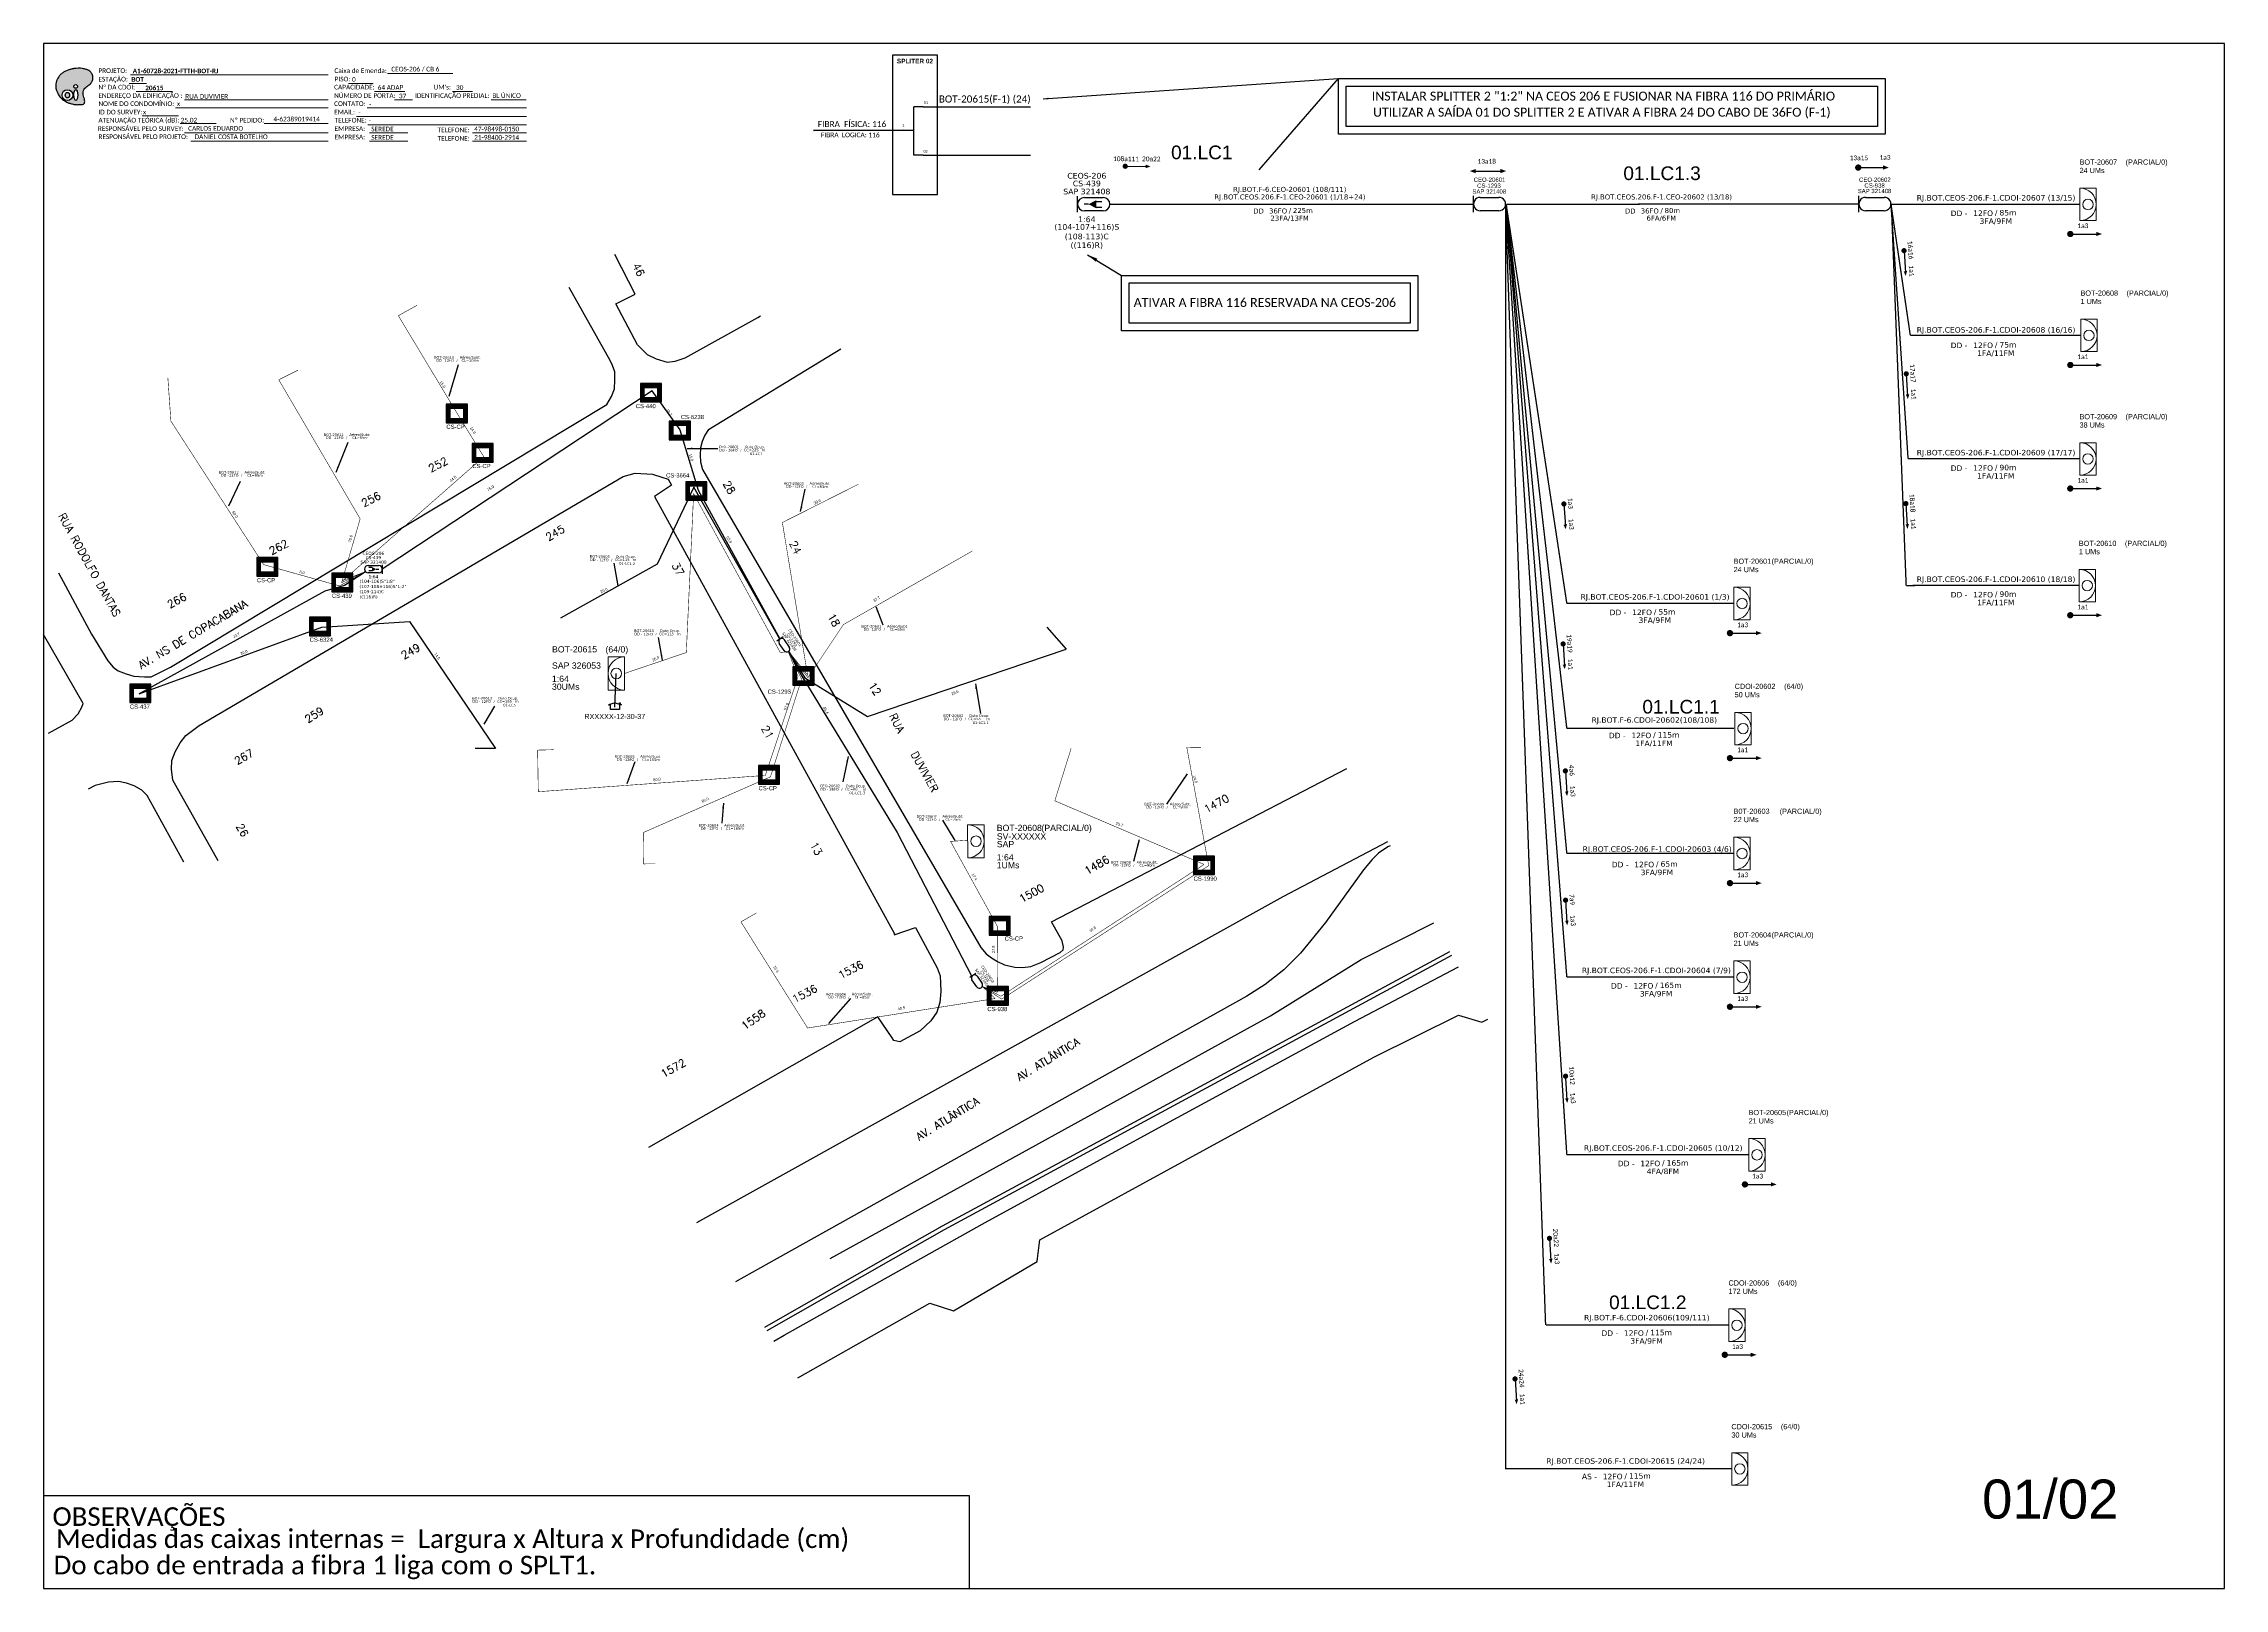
# Model space of a CAD drawing. Header units: inches. Extents: x 29507 to 31337, y 297153 to 297752.
# Drawn here: x 29507 to 30346, y 297153 to 297747 of the extents above; entities that cross this region are included whole.
import ezdxf
from ezdxf.enums import TextEntityAlignment as Align

# ---------------------------------------------------------------- set-up
doc = ezdxf.new("R2010")
doc.units = ezdxf.units.IN
doc.header["$MEASUREMENT"] = 0
doc.linetypes.add('DIVIDE2', pattern=[0.625, 0.25, -0.125, 0, -0.125, 0, -0.125])
doc.layers.get('0').update_dxf_attribs({"color": 252})
for name, color, linetype in [('10.1-Caixas Subterrâneas', 5, 'Continuous'), ('20.4-CEOS', 1, 'Continuous'), ('20.5-CEO', 1, 'Continuous'), ('CAP a instalar', 1, 'Continuous'), ('CD de instalação futura', 8, 'Continuous'), ('FOLHAS', 7, 'Continuous'), ('label_cabos', 7, 'Continuous'), ('Legenda', 7, 'Continuous'), ('MUB', 252, 'Continuous'), ('NET-RETIRAR', 54, 'DIVIDE2'), ('SETA', 7, 'Continuous'), ('surveys', 7, 'Continuous'), ('surveys legendas', 7, 'Continuous'), ('texto', 255, 'Continuous')]:
    doc.layers.add(name, color=color, linetype=linetype)
for name, color, linetype, lineweight in [("20.0-LEGENDA DOS CDO'S", 1, 'Continuous', 0), ('20.1-CDO_INTERIOR', 1, 'Continuous', 0), ('20.2-CDO_POSTE', 1, 'Continuous', 5), ('40.1-ETIQUETAS', 1, 'Continuous', 20)]:
    doc.layers.add(name, color=color, linetype=linetype, lineweight=lineweight)
doc.layers.add('EXTRA', color=50, linetype='Continuous', plot=False)
doc.styles.add('ARIAL', font='arial.ttf')
doc.styles.add('DIGICADE', font='arial.ttf')
doc.styles.add('MtXpl_Calibri', font='calibri.ttf')
doc.styles.add('ROMANS', font='ROMANS.SHX', dxfattribs={"height": 2.5})
doc.styles.add('siredit', font='verdana.ttf')
doc.styles.get("Standard").update_dxf_attribs({"font": 'arial.ttf'})
doc.styles.add('TELEMAR-RJ', font='arial.ttf')
doc.styles.add('WMF-Calibri0', font='calibri.ttf')
doc.styles.add('WMF-Calibri1', font='calibrib.ttf')
doc.linetypes.add('FENCELINE1', pattern='A,0.25,-0.1,[133,ltypeshp.shx,S=0.1,R=0,X=-0.1,Y=0],-0.1,1', length=1.45)
doc.dimstyles.new('CC', dxfattribs={"dimtxt": 1, "dimasz": 2, "dimexe": 0.18, "dimexo": 0.0625, "dimgap": 0.09, "dimtad": 0, "dimdec": 0, "dimrnd": 1, "dimzin": 0, "dimdsep": 46, "dimtxsty": 'siredit', "dimblk": 'NONE', "dimcen": 0, "dimse1": 1, "dimse2": 1, "dimsd1": 1, "dimsd2": 1, "dimclrt": 7, "dimadec": 0, "dimazin": 0, "dimtfac": 1, "dimtdec": 0, "dimtofl": 0, "dimtmove": 0, "dimatfit": 3, "dimfxl": 0, "dimtolj": 1, "dimtzin": 0, "dimarcsym": 0})
doc.dimstyles.get("Standard").update_dxf_attribs({"dimtxt": 0.18, "dimasz": 0.18, "dimexe": 0.18, "dimexo": 0.0625, "dimgap": 0.09, "dimtad": 0, "dimtih": 1, "dimtoh": 1, "dimdec": 4, "dimzin": 0, "dimdsep": 46, "dimtxsty": 'Standard', "dimcen": 0.09, "dimadec": 0, "dimazin": 0, "dimtfac": 1, "dimtdec": 4, "dimtofl": 0, "dimtmove": 0, "dimatfit": 3, "dimfxl": 0, "dimtolj": 1, "dimtzin": 0, "dimarcsym": 0})

# ---------------------------------------------------------------- blocks, each defined once
blk = doc.blocks.new('*X13')
at = {"color": 0, "linetype": 'Continuous'}
for p, q in [((-1.25, 0.34099), (-0.49099, 1.1)), ((-1.25, 0.517767), (-0.667767, 1.1)), ((-1.25, 0.694544), (-0.844544, 1.1)), ((-1.25, 0.87132), (-1.02132, 1.1)), ((-1.25, 1.048097), (-1.198097, 1.1)), ((-1.25, 0.164214), (-0.8035, 0.610714)), ((-1.25, -0.012563), (-0.8035, 0.433937)), ((-1.25, -0.18934), (-0.8035, 0.25716)), ((-1.25, -0.366117), (-0.8035, 0.080383)), ((-0.789214, 0.625), (-0.314214, 1.1)), ((-0.612437, 0.625), (-0.137437, 1.1)), ((-0.43566, 0.625), (0.03934, 1.1)), ((-0.258883, 0.625), (0.216117, 1.1)), ((-0.082107, 0.625), (0.392893, 1.1)), ((0.09467, 0.625), (0.56967, 1.1)), ((0.271447, 0.625), (0.746447, 1.1)), ((0.448223, 0.625), (0.923223, 1.1)), ((0.625, 0.625), (1.1, 1.1)), ((0.801777, 0.625), (1.25, 1.073223)), ((0.8035, 0.449947), (1.25, 0.896447)), ((0.8035, 0.27317), (1.25, 0.71967)), ((0.8035, 0.096393), (1.25, 0.542893)), ((0.8035, -0.080383), (1.25, 0.366117)), ((0.8035, -0.25716), (1.25, 0.18934)), ((0.8035, -0.433937), (1.25, 0.012563)), ((-1.25, -0.542893), (-0.8035, -0.096393)), ((-1.25, -0.71967), (-0.8035, -0.27317)), ((-1.25, -0.896447), (-0.8035, -0.449947)), ((-1.25, -1.073223), (-0.801777, -0.625)), ((-1.1, -1.1), (-0.625, -0.625)), ((-0.923223, -1.1), (-0.448223, -0.625)), ((-0.746447, -1.1), (-0.271447, -0.625)), ((-0.56967, -1.1), (-0.09467, -0.625)), ((-0.392893, -1.1), (0.082107, -0.625)), ((-0.216117, -1.1), (0.258883, -0.625)), ((-0.03934, -1.1), (0.43566, -0.625)), ((0.137437, -1.1), (0.612437, -0.625)), ((0.314214, -1.1), (0.789214, -0.625)), ((0.49099, -1.1), (1.25, -0.34099)), ((0.667767, -1.1), (1.25, -0.517767)), ((0.8035, -0.610714), (1.25, -0.164214)), ((0.844544, -1.1), (1.25, -0.694544)), ((1.02132, -1.1), (1.25, -0.87132)), ((1.198097, -1.1), (1.25, -1.048097))]:
    blk.add_line(p, q, dxfattribs=at)
blk = doc.blocks.new('MANHOLE_MQ')
at = {"color": 0, "linetype": 'Continuous'}
for p, q in [((0.0000062, 0.0000057), (-0.0000063, 0.0000057)), ((-0.0000063, 0.0000057), (-0.0000063, -0.0000053)), ((-0.000004, 0.0000033), (0.000004, 0.0000033)), ((-0.000004, -0.0000029), (-0.000004, 0.0000033)), ((0.000004, 0.0000033), (0.000004, -0.0000029)), ((0.0000062, -0.0000053), (0.0000062, 0.0000057)), ((-0.0000063, -0.0000053), (0.0000062, -0.0000053)), ((0.000004, -0.0000029), (-0.000004, -0.0000029)), ((0.000004, -0.0000029), (0.000004, -0.0000029))]:
    blk.add_line(p, q, dxfattribs=at)
at = {"color": 0, "linetype": 'Continuous', "xscale": 5e-06, "yscale": 5e-06, "zscale": 1e-05}
blk.add_blockref('*X13', (0, 0.0000002), dxfattribs=at)
blk = doc.blocks.new('CDOI_CT_DRT')
at = {"layer": '20.1-CDO_INTERIOR', "color": 8, "lineweight": 18}
blk.add_lwpolyline([(1.01, -0.75), (1.01, 3.5), (-1.12, 3.5), (-1.11, -0.75)], close=True, dxfattribs=at)
blk.add_circle((-0.05, 1.38), 0.68, dxfattribs=at)
blk.add_arc((-1.12, 1.38), 2.12, 270.0531, 90.0531, dxfattribs=at)
at = {"layer": "20.0-LEGENDA DOS CDO'S", "color": 8, "style": 'ARIAL'}
for tag, p in [('CDO_N', (2.61, 2.69)), ('SURVEY', (2.61, 1.6)), ('SAP', (2.61, 0.61)), ('1:XX', (2.6, -1.08)), ('UMS', (2.6, -2.09))]:
    blk.add_attdef(tag, p, '', height=0.8, rotation=359.9724, dxfattribs=at)
blk.add_attdef('FIBRAS_UTILIZADAS', text='', height=0.8, rotation=359.9724, dxfattribs=at).set_placement((10.32, 2.69), align=Align.CENTER)
blk = doc.blocks.new('Inst CDOI-64')
at = {"layer": '20.1-CDO_INTERIOR', "color": 1, "lineweight": 18}
blk.add_lwpolyline([(-2.12, -2.13), (-2.12, 2.12), (0, 2.12), (0.01, -2.13)], close=True, dxfattribs=at)
blk.add_circle((-1.06, 0), 0.68, dxfattribs=at)
blk.add_arc((0.01, 0), 2.13, 90.0276, 270.0276, dxfattribs=at)
at = {"layer": "20.0-LEGENDA DOS CDO'S", "style": 'ARIAL'}
for tag, p, rotation in [('FID', (-9.3, 2.69), 0.118), ('SAP', (-9.3, 0.61), 359.9724), ('SURVEY', (-9.3, 1.6), 359.9724), ('1:XX', (-9.31, -1.08), 359.9724), ('UMS', (-9.31, -2.09), 359.9724)]:
    blk.add_attdef(tag, p, '', height=0.8, rotation=rotation, dxfattribs=at)
at = {"layer": "20.0-LEGENDA DOS CDO'S"}
for tag, p, style, flags in [('ID_ATIVIDADE', (-9.3, 3.78), 'ARIAL', 3), ('FATOR', (-1.5, 3.78), 'ARIAL', 1), ('QTDE', (-9.18, -3.66), 'DIGICADE', 3)]:
    blk.add_attdef(tag, p, '', height=0.8, rotation=0.118, dxfattribs=dict(at, style=style, flags=flags))
at = {"layer": "20.0-LEGENDA DOS CDO'S", "style": 'ARIAL'}
blk.add_attdef('FIBRAS_UTILIZADAS', text='', height=0.8, rotation=359.9724, dxfattribs=at).set_placement((-0.99, 2.69), align=Align.CENTER)
blk = doc.blocks.new('_None')
blk = doc.blocks.new('Inst CB DT OCUP CFOA-SM-DD-S-12')
at = {"layer": 'label_cabos', "color": 0, "style": 'siredit'}
for tag, flags, p in [('ID_ATIVIDADE', 3, (1.31, 2.67)), ('FATOR', 1, (11.56, 2.55))]:
    blk.add_attdef(tag, text='', height=1, rotation=359.69001, dxfattribs=dict(at, flags=flags)).set_placement(p, align=Align.MIDDLE_CENTER)
for tag, p in [('TIPO_CABO', (1.11, 0)), ('DESTINO_CABO', (3.13, 1.26)), ('CABO', (4.69, -0.05)), ('/', (7.71, -0.05)), ('LANCE', (10.41, 0.02)), ('TIPO_CABO', (13.11, 1.24)), ('UND', (16.46, 0)), ('FID', (13.65, -1.41))]:
    blk.add_attdef(tag, text='', height=1, rotation=359.69001, dxfattribs=at).set_placement(p, align=Align.MIDDLE_CENTER)
blk.add_attdef('QTDE', (11.93, -0.45), '', height=1, rotation=359.69001, dxfattribs=at)
blk = doc.blocks.new('LEGENDA DOS CABOS')
at = {"layer": 'EXTRA', "color": 0, "style": 'siredit'}
for tag, p in [('ID', (4.6, 0.97)), ('XX', (9.03, 0.97))]:
    blk.add_attdef(tag, text='', height=0.48, rotation=359.69001, dxfattribs=at).set_placement(p, align=Align.MIDDLE_CENTER)
at = {"layer": 'Legenda', "color": 0, "style": 'siredit'}
for tag, p in [('TIPO_CABO', (1.31, 0)), ('CABO', (4.69, -0.05)), ('/', (6.81, -0.05)), ('METROS', (10.03, -0.05))]:
    blk.add_attdef(tag, text='', height=0.8, rotation=359.69001, dxfattribs=at).set_placement(p, align=Align.MIDDLE_CENTER)
blk = doc.blocks.new('Inst CB DT OCUP CFOA-SM-DD-S-36')
at = {"layer": 'label_cabos', "color": 0, "style": 'siredit'}
for tag, flags, p in [('ID_ATIVIDADE', 3, (1.31, 2.67)), ('FATOR', 1, (11.56, 2.55))]:
    blk.add_attdef(tag, text='', height=1, rotation=359.69001, dxfattribs=dict(at, flags=flags)).set_placement(p, align=Align.MIDDLE_CENTER)
for tag, p in [('TIPO_CABO', (1.11, 0)), ('DESTINO_CABO', (3.13, 1.26)), ('CABO', (4.69, -0.05)), ('/', (7.71, -0.05)), ('LANCE', (10.41, 0.02)), ('TIPO_CABO', (13.11, 1.24)), ('UND', (16.46, 0)), ('FID', (13.65, -1.41))]:
    blk.add_attdef(tag, text='', height=1, rotation=359.69001, dxfattribs=at).set_placement(p, align=Align.MIDDLE_CENTER)
blk.add_attdef('QTDE', (11.93, -0.45), '', height=1, rotation=359.69001, dxfattribs=at)
blk = doc.blocks.new('CDOE-TEXTO PADRÃO')
at = {"layer": "20.0-LEGENDA DOS CDO'S", "color": 0, "style": 'ARIAL'}
for tag, p in [('CDO_N', (0.49, 7.39)), ('SAP', (0.51, 1.67)), ('CORDOALHA', (0.5, 4.33)), ('SPLITER_1', (0.59, -0.91)), ('(XX-XX_F)S', (0.54, -8.29)), ('SPLITER_2', (0.6, -3.55)), ('(XX-XX_L)S', (0.55, -10.83)), ('UMS', (0.55, -13.15))]:
    blk.add_attdef(tag, p, '', height=1.7, rotation=0.11799, dxfattribs=at)
blk.add_attdef('FIBRAS_UTILIZADAS', text='', height=1.7, rotation=0.11799, dxfattribs=at).set_placement((19.77, 7.43), align=Align.CENTER)
blk = doc.blocks.new('CDOI_INT')
at = {"layer": '20.1-CDO_INTERIOR', "color": 0, "lineweight": 18}
blk.add_lwpolyline([(4.25, -4.25), (4.25, 4.25), (0, 4.25), (0, -4.25)], close=True, dxfattribs=at)
blk.add_circle((2.12, 0), 1.36, dxfattribs=at)
blk.add_arc((0, 0), 4.25, 270, 90, dxfattribs=at)
at = {"layer": "20.0-LEGENDA DOS CDO'S", "color": 0, "style": 'ARIAL'}
for tag, p in [('CDO_N', (-0.08, 10.38)), ('SPLITER_1', (21.18, 10.38)), ('SAP', (-0.08, 6.23)), ('SURVEY', (-0.08, 8.2)), ('SPLITER_2', (21.19, 8.68)), ('1:XX', (5.94, -2.22)), ('UMS', (5.94, -4.24))]:
    blk.add_attdef(tag, p, '', height=1.36, dxfattribs=at)
blk.add_attdef('FIBRAS_UTILIZADAS', text='', height=1.36, dxfattribs=at).set_placement((15.34, 10.38), align=Align.CENTER)
blk = doc.blocks.new('ETIQUETA_RS5F')
at = {"layer": '40.1-ETIQUETAS', "color": 0, "style": 'siredit'}
blk.add_text('/', height=1.5, dxfattribs=at).set_placement((1.55, -1.95), align=Align.MIDDLE_RIGHT)
for tag, p in [('ETIQUETA_R_SECUNDARIA', (1.18, 2.1)), ('ETIQUETA_R_PRIMARIA', (1.18, 4.1)), ('F_ATIVAS/F_MORTAS', (1.11, -4.24))]:
    blk.add_attdef(tag, text='', height=1.5, dxfattribs=at).set_placement(p, align=Align.MIDDLE_CENTER)
for tag, p in [('TIPO_CABO', (-6.62, -2.12)), ('CAP_CABO', (0.37, -2.09))]:
    blk.add_attdef(tag, text='', height=1.5, dxfattribs=at).set_placement(p, align=Align.MIDDLE_RIGHT)
blk.add_attdef('METROS', text='', height=1.5, dxfattribs=at).set_placement((2.11, -1.95), align=Align.MIDDLE_LEFT)
for tag, p in [('FUSÃO_1', (0.82, -8.39)), ('FUSÃO_2', (0.82, -10.6)), ('FUSÃO_3', (0.82, -12.93)), ('FUSÃO_4', (0.82, -15.14)), ('FUSÃO_5', (0.82, -17.16))]:
    blk.add_attdef(tag, text='', height=1.5, dxfattribs=at).set_placement(p, align=Align.CENTER)
blk = doc.blocks.new('OI')
h = blk.add_hatch(color=40)
edge = h.paths.add_edge_path()
edge.add_spline(control_points=[(4.35, -0.67), (3.92, -0.99), (3.26, -1.5), (2.81, -2.59), (2.9, -3.5), (3.06, -4.27), (3.31, -4.85), (3.37, -5.39), (3.4, -5.88), (3.2, -6.4), (2.54, -6.61), (1.65, -6.63), (0.55, -6.67), (-0.56, -6.42), (-1.61, -6.14), (-2.77, -5.61), (-3.92, -4.77), (-4.89, -3.7), (-5.34, -2.65), (-5.6, -1.94), (-5.85, -0.96), (-5.71, 0.47), (-5.1, 2.02), (-4.14, 3.02), (-3.3, 3.61), (-2.37, 4.16), (-1.36, 4.44), (-0.56, 4.7), (0.79, 4.85), (2.24, 4.97), (3.79, 4.57), (4.67, 4.21), (5.44, 3.65), (5.76, 2.99), (6.03, 2.21), (6.01, 1.46), (5.72, 0.64), (5.31, 0.08), (4.88, -0.38), (4.51, -0.55), (4.35, -0.67)], knot_values=[0, 0, 0, 0, 1.60434, 2.417191, 3.427595, 4.282808, 4.776746, 5.304182, 5.888771, 6.258406, 6.858137, 7.79129, 8.986195, 10.124242, 11.187857, 12.242908, 13.953784, 15.414161, 16.515391, 17.349188, 17.675853, 19.552021, 21.515531, 22.568638, 23.63245, 24.621084, 25.782718, 26.745347, 27.142653, 29.870543, 31.004649, 31.921532, 32.709589, 33.801391, 34.042471, 35.192333, 35.971461, 36.628871, 37.254359, 37.836911, 37.836911, 37.836911, 37.836911], degree=3, periodic=0)
h.paths.add_polyline_path([(1.13, -0.87, -1), (-0.04, -0.87, -1)], flags=16)
edge = h.paths.add_edge_path(flags=16)
edge.add_ellipse((0.56, -3.59), major_axis=(-0.02, 1.71), ratio=0.361305, start_angle=0, end_angle=360)
h.paths.add_polyline_path([(-0.36, -3.62, -1), (-3.8, -3.62, -1)], flags=16)
edge = h.paths.add_edge_path(flags=0)
edge.add_ellipse((-2.08, -3.62), major_axis=(0, 0.885), ratio=0.758294, start_angle=0, end_angle=360)
at = {"color": 40}
for centre, radius in [((-2.08, -3.62), 1.72), ((0.54, -0.87), 0.587)]:
    blk.add_circle(centre, radius, dxfattribs=at)
blk.add_ellipse((-2.08, -3.62), major_axis=(0, 0.885), ratio=0.758294, start_param=-3.141592653589791, end_param=3.141592653589791, dxfattribs=at)
blk.add_ellipse((0.56, -3.59), major_axis=(-0.02, 1.71), ratio=0.361305, dxfattribs=at)
at = {"color": 40, "start_tangent": (-0.800898, -0.598801), "end_tangent": (-0.800898, -0.598801)}
blk.add_spline([(4.35, -0.67), (3.2, -1.78), (2.9, -2.54), (2.92, -3.55), (3.12, -4.38), (3.28, -4.85), (3.37, -5.37), (3.35, -5.95), (3.2, -6.29), (2.66, -6.55), (1.73, -6.63), (0.54, -6.62), (-0.58, -6.41), (-1.6, -6.11), (-2.56, -5.67), (-3.95, -4.67), (-4.89, -3.56), (-5.37, -2.56), (-5.64, -1.78), (-5.72, -1.46), (-5.63, 0.42), (-4.84, 2.22), (-4.13, 2.99), (-3.27, 3.62), (-2.4, 4.09), (-1.3, 4.47), (-0.37, 4.72), (0.02, 4.77), (2.75, 4.8), (3.85, 4.53), (4.69, 4.16), (5.31, 3.68), (5.85, 2.73), (5.93, 2.5), (5.94, 1.35), (5.67, 0.62), (5.29, 0.08), (4.84, -0.36), (4.35, -0.67)], degree=3, dxfattribs=at)
blk = doc.blocks.new('SURVEY_SURVEY')
for p, q in [((0, 0.0000127), (-0.0000126, 0.000009)), ((-0.0000126, 0.000009), (-0.0000086, 0.000009)), ((-0.0000086, 0), (-0.0000086, 0.000009)), ((0.0000086, 0), (-0.0000086, 0)), ((0, 0.0000127), (0.0000126, 0.000009)), ((0.0000084, 0.0000132), (0.0000098, 0.0000132)), ((0.0000084, 0.0000103), (0.0000084, 0.0000132)), ((0.0000126, 0.000009), (0.0000086, 0.000009)), ((0.0000086, 0.000009), (0.0000086, 0)), ((0.0000098, 0.0000132), (0.0000098, 0.0000099))]:
    blk.add_line(p, q)

msp = doc.modelspace()

# ---------------------------------------------------------------- linework, layer by layer
at = {"color": 1, "linetype": 'Continuous'}
for p, q in [((29841.73, 297723.08), (29841.73, 297704.54)), ((29845.43, 297723.09), (29841.91, 297723.09)), ((29838.08, 297714.14), (29841.72, 297714.14)), ((29845.43, 297704.54), (29841.91, 297704.54))]:
    msp.add_line(p, q, dxfattribs=at)
at = {"color": 10, "linetype": 'Continuous'}
for p, q in [((29845.43, 297723.1), (29886.8, 297723.09)), ((29845.43, 297704.55), (29886.8, 297704.54))]:
    msp.add_line(p, q, dxfattribs=at)
at = {"color": 1, "linetype": 'Continuous', "lineweight": 60}
msp.add_line((29838.08, 297714.14), (29803.3, 297714.03), dxfattribs=at)
at = {"color": 0}
for points in [[(29507.28, 297153.41), (30345.84, 297153.41), (30345.84, 297747.41), (29507.28, 297747.41), (29507.28, 297153.41)], [(29507.28, 297189.1), (29863.22, 297189.1)]]:
    msp.add_lwpolyline(points, dxfattribs=at)
at = {"color": 1}
for points in [[(29833.76, 297689.36), (29851.04, 297689.36), (29851.04, 297743.01), (29833.76, 297743.01)], [(30005.24, 297733.95), (30215.41, 297733.95), (30215.41, 297712.59), (30005.24, 297712.59)], [(30008.18, 297731.01), (30212.48, 297731.01), (30212.48, 297715.53), (30008.18, 297715.53)], [(29921.79, 297658.3), (30035.74, 297658.3), (30035.74, 297636.95), (29921.79, 297636.95)], [(29924.73, 297655.37), (30032.81, 297655.37), (30032.81, 297639.88), (29924.73, 297639.88)]]:
    msp.add_lwpolyline(points, close=True, dxfattribs=at)
at = {"color": 7, "lineweight": 0}
for points in [[(29540.75, 297735.37), (29616.72, 297735.37)], [(29639.56, 297735.86), (29664.69, 297735.86)], [(29540.23, 297732.09), (29546.78, 297732.09)], [(29542.9, 297729.02), (29556.84, 297729.02)], [(29561.46, 297725.78), (29616.72, 297725.78)], [(29624.52, 297732.13), (29634, 297732.13)], [(29634.57, 297729.02), (29646.18, 297729.02)], [(29642.15, 297725.78), (29649.1, 297725.78)], [(29664.51, 297729.02), (29672.17, 297729.02)], [(29679.32, 297725.78), (29692.88, 297725.78)], [(29545.21, 297719.6), (29559.16, 297719.6)], [(29558.05, 297722.67), (29616.72, 297722.67)], [(29559.75, 297716.64), (29573.69, 297716.64)], [(29592.08, 297716.65), (29616.58, 297716.65)], [(29592.59, 297716.65), (29616.73, 297716.65)], [(29627.64, 297719.43), (29692.91, 297719.43)], [(29631.68, 297722.67), (29692.91, 297722.67)], [(29631.93, 297716.2), (29692.91, 297716.2)], [(29561.46, 297713.08), (29616.72, 297713.08)], [(29563.95, 297709.85), (29616.72, 297709.85)], [(29632.54, 297713.08), (29647.34, 297713.08)], [(29632.54, 297709.85), (29647.34, 297709.85)], [(29672.14, 297713.08), (29692.91, 297713.08)], [(29672.14, 297709.85), (29692.91, 297709.85)]]:
    msp.add_lwpolyline(points, dxfattribs=at)
at = {"color": 0, "const_width": 1}
for points in [[(29922.69, 297700.26, 1), (29923.69, 297700.25, 1)], [(30073.04, 297234.44, 1), (30073.1, 297233.44, 1)]]:
    msp.add_lwpolyline(points, format="xyb", close=True, dxfattribs=at)
for points, const_width in [([(30204.44, 297699.74, 1), (30205.65, 297699.74, 1)], 1.21), ([(30285.98, 297674.2, 1), (30287.19, 297674.2, 1)], 1.21), ([(30222.63, 297668.29, 1), (30222.69, 297667.29, 1)], 1), ([(30285.98, 297623.83, 1), (30287.19, 297623.83, 1)], 1.21), ([(30223.48, 297620.92, 1), (30223.54, 297619.92, 1)], 1), ([(30285.98, 297576.33, 1), (30287.19, 297576.33, 1)], 1.21), ([(30091.85, 297570.9, 1), (30091.91, 297569.9, 1)], 1), ([(30223.34, 297571.01, 1), (30223.41, 297570.01, 1)], 1), ([(30285.98, 297527.61, 1), (30287.19, 297527.61, 1)], 1.21), ([(30091.52, 297517.06, 1), (30091.59, 297516.07, 1)], 1), ([(30155.12, 297520.74, 1), (30156.33, 297520.74, 1)], 1.21), ([(30155.12, 297472.67, 1), (30156.33, 297472.67, 1)], 1.21), ([(30092.4, 297468.23, 1), (30092.46, 297467.24, 1)], 1), ([(30155.12, 297424.6, 1), (30156.33, 297424.6, 1)], 1.21), ([(30092.48, 297418.53, 1), (30092.54, 297417.53, 1)], 1), ([(30155.12, 297377.05, 1), (30156.33, 297377.05, 1)], 1.21), ([(30092.48, 297350.85, 1), (30092.54, 297349.85, 1)], 1), ([(30160.88, 297308.75, 1), (30162.09, 297308.75, 1)], 1.21), ([(30086.29, 297288.5, 1), (30086.35, 297287.5, 1)], 1), ([(30153.14, 297243.22, 1), (30154.35, 297243.22, 1)], 1.21)]:
    msp.add_lwpolyline(points, format="xyb", close=True, dxfattribs=dict(const_width=const_width))
at = {"color": 0, "linetype": 'Continuous'}
msp.add_lwpolyline([(29863.22, 297189.1), (29863.22, 297153.41)], dxfattribs=at)
at = {"layer": '20.4-CEOS', "color": 5}
for p, q in [((29907.47, 297688.23), (29914.7, 297688.23)), ((29914.7, 297683.08), (29907.47, 297683.08)), ((30057.08, 297682.61), (30057.08, 297688.82)), ((30059.66, 297688.29), (30066.88, 297688.29)), ((30066.88, 297683.14), (30059.66, 297683.14)), ((29632.08, 297546.73), (29636.09, 297546.73)), ((29636.09, 297543.87), (29632.08, 297543.87))]:
    msp.add_line(p, q, dxfattribs=at)
at = {"layer": '20.4-CEOS', "color": 0}
for p, q in [((30205.25, 297682.61), (30205.25, 297688.82)), ((30207.83, 297688.29), (30215.06, 297688.29)), ((30215.06, 297683.14), (30207.83, 297683.14))]:
    msp.add_line(p, q, dxfattribs=at)
at = {"layer": '20.4-CEOS', "color": 5}
for points in [[(29904.89, 297682.55), (29904.89, 297688.76)], [(29909.09, 297685.65), (29907.35, 297685.65)], [(29911.94, 297686.67), (29914.13, 297686.67)], [(29911.94, 297684.53), (29914.13, 297684.53)], [(29633.61, 297545.92), (29632.39, 297545.92)], [(29633.61, 297544.73), (29632.39, 297544.73)], [(29635.19, 297545.3), (29636.16, 297545.3)], [(29637.52, 297547.02), (29637.52, 297543.58)]]:
    msp.add_lwpolyline(points, dxfattribs=at)
for points in [[(29909.09, 297685.65, 0, 3.18, 0), (29912.07, 297685.65, 3.18, 3.18, 0)], [(29635.19, 297545.3, 0, 1.77, 0), (29633.54, 297545.3, 1.77, 1.77, 0)]]:
    msp.add_lwpolyline(points, format="xyseb", dxfattribs=at)
for centre, radius, start, end in [((29907.47, 297685.65), 2.58, 90, 270), ((29914.7, 297685.65), 2.58, 270, 90), ((29632.08, 297545.3), 1.43, 90, 270), ((29636.09, 297545.3), 1.43, 270, 90)]:
    msp.add_arc(centre, radius, start, end, dxfattribs=at)
for centre, major_axis, start_param, end_param in [((30059.66, 297685.71), (1.82, 1.82), 0.785398, 3.926991), ((30066.88, 297685.71), (-1.82, 1.82), 2.356194, 5.497787)]:
    msp.add_ellipse(centre, major_axis=major_axis, ratio=1, start_param=start_param, end_param=end_param, dxfattribs=at)
at = {"layer": '20.4-CEOS', "color": 0}
for centre, major_axis, start_param, end_param in [((30207.83, 297685.71), (1.82, 1.82), 0.785398, 3.926991), ((30215.06, 297685.71), (-1.82, 1.82), 2.356194, 5.497787)]:
    msp.add_ellipse(centre, major_axis=major_axis, ratio=1, start_param=start_param, end_param=end_param, dxfattribs=at)
at = {"layer": '20.5-CEO', "color": 5}
for p, q in [((29792.04, 297514.02), (29790.13, 297516.78)), ((29792.1, 297518.15), (29794.01, 297515.39)), ((29866.22, 297388.78), (29868.14, 297386.02)), ((29866.17, 297384.66), (29864.26, 297387.42))]:
    msp.add_line(p, q, dxfattribs=at)
for points in [[(29791.62, 297519.27), (29789.25, 297517.63)], [(29865.75, 297389.9), (29863.37, 297388.26)]]:
    msp.add_lwpolyline(points, dxfattribs=at)
for centre, start, end in [((29791.12, 297517.46), 34.6924, 214.6924), ((29793.03, 297514.7), 214.6924, 34.6924), ((29865.24, 297388.1), 34.6924, 214.6924), ((29867.15, 297385.34), 214.6924, 34.6924)]:
    msp.add_arc(centre, 1.2, start, end, dxfattribs=at)
at = {"layer": 'CAP a instalar', "color": 5, "linetype": 'FENCELINE1', "ltscale": 5}
for p, q in [((29741.28, 297613.87), (29637.52, 297545.3)), ((29751.97, 297598.91), (29758.95, 297575.73)), ((29758.95, 297575.73), (29790.42, 297518.49))]:
    msp.add_line(p, q, dxfattribs=at)
at = {"layer": 'CAP a instalar', "color": 0, "linetype": 'FENCELINE1', "ltscale": 5}
for p, q in [((29741.17, 297613.87), (29751.97, 297598.91)), ((29757.32, 297576.83), (29743.21, 297547.21)), ((29790.36, 297518.4), (29757.32, 297576.83)), ((29631, 297544.31), (29623, 297538.98)), ((29743.21, 297547.21), (29706.01, 297526.54)), ((29615.44, 297536.84), (29544.06, 297497.34)), ((29623, 297538.98), (29615.44, 297536.84)), ((29544.06, 297497.34), (29614.24, 297523.06)), ((29614.24, 297523.06), (29647.93, 297525.22)), ((29647.93, 297525.22), (29681.1, 297476.34)), ((29893.01, 297523.05), (29900.5, 297514.5)), ((29824.04, 297488.69), (29900.5, 297514.5)), ((29793.66, 297513.81), (29798.77, 297504.21)), ((29793.66, 297513.81), (29800, 297503.56)), ((29798.77, 297504.21), (29835.45, 297444.1)), ((29800, 297503.56), (29824.04, 297488.69)), ((29681.1, 297476.34), (29673.26, 297476.33)), ((29835.45, 297444.1), (29864.13, 297388.89))]:
    msp.add_line(p, q, dxfattribs=at)
at = {"layer": 'CAP a instalar', "color": 5, "linetype": 'FENCELINE1', "ltscale": 7, "const_width": 0.513}
msp.add_lwpolyline([(29917.27, 297685.65), (30057.04, 297685.65)], dxfattribs=at)
at = {"layer": 'CAP a instalar', "color": 0, "linetype": 'FENCELINE1', "ltscale": 7, "const_width": 0.513}
for points in [[(30069.37, 297685.2), (30084.83, 297254.7)], [(30069.69, 297685.52), (30092.98, 297484.11)], [(30069.74, 297685.65), (30205.25, 297685.71)], [(30092.98, 297484.11), (30157.32, 297484.11)], [(30084.94, 297254.66), (30155.34, 297254.66)]]:
    msp.add_lwpolyline(points, dxfattribs=at)
at = {"layer": 'CAP a instalar', "color": 8, "linetype": 'FENCELINE1', "ltscale": 7, "const_width": 0.513}
for points in [[(30069.5, 297685.02), (30092.98, 297320.2)], [(30069.69, 297685.52), (30092.98, 297532.18)], [(30069.74, 297685.65), (30092.98, 297436.05)], [(30069.74, 297685.65), (30092.98, 297388.49)], [(30217.63, 297685.71), (30225.06, 297635.27)], [(30217.63, 297685.71), (30224.21, 297587.79)], [(30217.78, 297685.65), (30290.28, 297685.65)], [(30217.78, 297685.65), (30223.48, 297539.04)], [(30225.04, 297635.28), (30290.72, 297635.28)], [(30224.21, 297587.79), (30290.27, 297587.78)], [(30092.98, 297532.18), (30157.32, 297532.18)], [(30223.48, 297539.04), (30289.9, 297539.06)], [(30092.98, 297436.05), (30157.32, 297436.05)], [(30092.98, 297388.49), (30157.32, 297388.49)], [(30092.98, 297320.2), (30163, 297320.2)]]:
    msp.add_lwpolyline(points, dxfattribs=at)
at = {"layer": 'CAP a instalar', "color": 1, "linetype": 'FENCELINE1', "ltscale": 7, "const_width": 0.513}
msp.add_lwpolyline([(30069.5, 297685.02), (30069.5, 297199.41), (30156.39, 297199.41)], dxfattribs=at)
at = {"layer": 'CAP a instalar', "color": 8, "linetype": 'FENCELINE1', "ltscale": 5, "const_width": 0.2}
for points in [[(29631, 297544.35), (29622.37, 297540.97), (29676.54, 297588.55), (29666.32, 297605.18), (29643.68, 297642.78)], [(29650.85, 297646.77), (29643.68, 297642.78)], [(29555.05, 297618.95), (29556.22, 297602.25)], [(29605.08, 297621.84), (29597.7, 297618.16)], [(29597.7, 297618.16), (29629, 297564.68), (29621.86, 297540.11)], [(29631, 297544.34), (29621.06, 297538.88), (29591.9, 297547.07), (29556.22, 297602.25)], [(29793.66, 297513.81), (29801.04, 297504.62), (29791.35, 297563.25), (29820.59, 297577.99)], [(29793.66, 297513.81), (29801.15, 297503.57), (29814.77, 297523.97), (29864.4, 297552.31)], [(29631, 297544.35), (29621.9, 297540.16)], [(29793.56, 297513.7), (29797.38, 297504), (29784.8, 297466.01), (29697.49, 297459.75)], [(29793.66, 297513.85), (29798.73, 297503.03), (29786.77, 297465.47), (29737.89, 297444.05)], [(29703.37, 297475.9), (29697.24, 297475.74), (29697.49, 297459.75)], [(29953.52, 297431.78), (29896.11, 297456.24), (29902.4, 297476.45)], [(29955.28, 297431.31), (29946.85, 297476.86), (29952.35, 297476.81)], [(29738, 297431.98), (29737.89, 297444.05)], [(29874.01, 297382.68), (29874.16, 297407.74), (29856.02, 297440.64), (29862.67, 297441.09)], [(29742.47, 297432.03), (29738, 297431.98)], [(29875.39, 297381.1), (29953.52, 297431.78)], [(29875.69, 297379.99), (29955.28, 297431.31)], [(29781.36, 297413.11), (29775.41, 297409.69)], [(29868.24, 297384.86), (29873.14, 297380.21), (29801.05, 297368.89), (29775.41, 297409.69)], [(29868.2, 297384.84), (29875.39, 297381.1)], [(29868.25, 297384.82), (29875.69, 297379.99)], [(29868.27, 297384.85), (29873.98, 297382.61)]]:
    msp.add_lwpolyline(points, dxfattribs=at)
at = {"layer": 'CAP a instalar', "color": 1, "linetype": 'FENCELINE1', "ltscale": 5, "const_width": 0.2}
msp.add_lwpolyline([(29793.58, 297513.64), (29790.55, 297513.27), (29757.23, 297574.34), (29754.41, 297513.27), (29730.66, 297505.22)], dxfattribs=at)
at = {"layer": 'MUB', "color": 3}
for p, q in [((30018.8, 297357.64), (30051.38, 297373.83)), ((30051.38, 297373.83), (30060.37, 297371.07)), ((29890.38, 297287.46), (30018.8, 297357.64))]:
    msp.add_line(p, q, dxfattribs=at)
at = {"layer": 'MUB'}
for p, q in [((30060.37, 297371.07), (30062.68, 297372.34)), ((29889.48, 297280.21), (29890.38, 297287.46))]:
    msp.add_line(p, q, dxfattribs=at)
at = {"layer": 'MUB', "color": 3}
for points in [[(29735.67, 297631.57), (29727.37, 297647.34), (29734.8, 297651.07), (29726.92, 297666.38)], [(29525.73, 297520.31), (29532.01, 297510.13), (29534.07, 297507.59), (29535.95, 297506.24), (29539.03, 297505.09), (29542.01, 297504.14), (29546.01, 297503.96), (29548.61, 297503.92), (29556.03, 297507.63), (29723.86, 297608.69), (29725.63, 297611.7), (29726.86, 297614.72), (29726.96, 297618.01), (29726.88, 297621.17), (29726.08, 297623.65), (29725.13, 297625.57), (29709.4, 297653.63)], [(29735.67, 297631.57), (29739.36, 297627.91), (29742.79, 297626.25), (29747.06, 297624.98), (29750.11, 297625.32), (29753.96, 297626.61), (29781.9, 297642.08), (29782.96, 297642.72)], [(29762.99, 297599.02), (29813.82, 297629.99)], [(29762.99, 297599.02), (29761.5, 297596.82), (29760.53, 297594.44), (29759.86, 297591.94), (29759.78, 297589.12), (29759.82, 297586.56), (29760.65, 297583.61), (29867.64, 297399.81), (29869.7, 297397.4), (29871.75, 297395.9), (29874.01, 297394.41), (29876.73, 297393.24), (29880.78, 297392.25), (29883.67, 297392.17), (29886.87, 297392.52), (29890.78, 297394.07), (29898.18, 297397.88), (29899.37, 297398.93), (29899.49, 297399.96), (29898.91, 297402.36), (29894.9, 297409.73), (30008.35, 297468.7)], [(29574.35, 297433.2), (29556.97, 297464.21), (29556.39, 297468.46), (29556.57, 297471.71), (29557.8, 297475.03), (29559.76, 297478.5), (29561.97, 297481.36), (29567.07, 297485.21), (29730.11, 297580.91), (29734.72, 297582.2)], [(29734.72, 297582.2), (29741.4, 297581.9), (29745.01, 297580.73), (29747.44, 297579.88), (29748.76, 297577.61), (29742.18, 297573.25), (29834.41, 297405.08)], [(29513.01, 297543.85), (29525.73, 297520.31)], [(29522.44, 297493.65), (29522.44, 297493.65), (29522.44, 297493.65), (29507.28, 297520.26)], [(29509.2, 297482.3), (29518.25, 297487.31), (29520.5, 297489.65), (29521.91, 297492.27), (29522.44, 297493.65)], [(29561.2, 297432.61), (29547.11, 297458.32), (29545, 297460.29), (29542.16, 297461.95), (29539.15, 297463), (29536.03, 297463.64), (29532.28, 297463.44), (29527.12, 297462.15), (29524.47, 297460.69)], [(29758.5, 297294.07), (29983.98, 297419.45), (30024.2, 297440.57)], [(30025.1, 297438.98), (30024.18, 297438.5), (30020.63, 297436.12), (30018.17, 297433.68), (30014.85, 297429.69), (30000.21, 297409.41), (29990.63, 297397.72), (29984.12, 297391.25), (29976.97, 297385.6), (29969.91, 297381.19), (29789.32, 297280.21)], [(29834.33, 297404.75), (29842.52, 297407.5), (29850.87, 297392.01), (29852.01, 297388.89), (29852.18, 297386.07), (29852.3, 297382.92), (29851.89, 297378.67), (29850.7, 297374.96), (29848.41, 297371.59), (29844.35, 297367.82), (29836.47, 297363.63), (29834.17, 297364.03), (29833.57, 297365.14), (29828.04, 297373.14), (29739.81, 297322.88)], [(29809.69, 297280.21), (29979.1, 297373.63), (30013.86, 297395.28), (30041.85, 297409.28)], [(29830.81, 297280.21), (29852.86, 297292.77), (30048.02, 297398.33)], [(29834.02, 297280.21), (29853.63, 297291.39), (30048.8, 297396.95)], [(29844.55, 297280.21), (29869.37, 297294.14), (29938.84, 297331.98), (30011.34, 297371.43), (30051.34, 297392.43)], [(29889.48, 297280.21), (29890.38, 297287.46), (30018.8, 297357.64), (30051.38, 297373.83), (30060.37, 297371.07), (30062.68, 297372.34)], [(29789.32, 297280.21), (29773.3, 297271.26)], [(29784.58, 297253.88), (29830.81, 297280.21)], [(29785.45, 297252.54), (29834.02, 297280.21)], [(29788.1, 297248.46), (29792.06, 297250.75), (29844.55, 297280.21)], [(29797.24, 297234.37), (29848.08, 297263.13), (29857.2, 297260.15), (29889.35, 297279.16), (29889.48, 297280.21)], [(29797.24, 297234.37), (29848.08, 297263.13), (29857.2, 297260.15), (29889.35, 297279.16), (29889.48, 297280.21)]]:
    msp.add_lwpolyline(points, dxfattribs=at)
at = {"layer": 'NET-RETIRAR', "color": 175, "linetype": 'Continuous', "true_color": 0x4554a5}
msp.add_lwpolyline([(29726.96, 297492.26), (29727.49, 297505.22)], dxfattribs=at)
at = {"layer": 'SETA'}
for points in [[(29923.19, 297700.25), (29931.79, 297700.17)], [(30205.05, 297699.74), (30215.45, 297699.74)], [(30057.91, 297698.39), (30068.32, 297698.39)], [(30287.01, 297674.19), (30297.41, 297674.19)], [(30222.66, 297667.79), (30223.21, 297659.21)], [(30287.01, 297623.82), (30297.41, 297623.82)], [(30223.51, 297620.42), (30224.05, 297611.84)], [(30287.01, 297576.32), (30297.41, 297576.32)], [(30091.88, 297570.4), (30092.42, 297561.82)], [(30223.37, 297570.51), (30223.92, 297561.93)], [(30287.01, 297527.6), (30297.41, 297527.6)], [(30091.55, 297516.56), (30092.1, 297507.99)], [(30156.16, 297520.73), (30166.56, 297520.73)], [(30156.16, 297472.66), (30166.56, 297472.66)], [(30092.43, 297467.73), (30092.97, 297459.15)], [(30156.16, 297424.59), (30166.56, 297424.59)], [(30092.51, 297418.03), (30093.05, 297409.45)], [(30156.16, 297377.04), (30166.56, 297377.04)], [(30092.51, 297349.73), (30093.05, 297341.15)], [(30161.91, 297308.74), (30172.31, 297308.74)], [(30086.32, 297288), (30086.87, 297279.42)], [(30154.18, 297243.2), (30164.58, 297243.2)], [(30073.07, 297233.94), (30073.61, 297225.36)]]:
    msp.add_lwpolyline(points, dxfattribs=at)
for points in [[(29931.11, 297700.86), (29932.93, 297700.17), (29931.09, 297699.53)], [(30057.91, 297697.58), (30055.7, 297698.39), (30057.91, 297699.2)], [(30067.48, 297699.21), (30069.7, 297698.4), (30067.48, 297697.6)], [(30214.62, 297700.56), (30216.83, 297699.75), (30214.62, 297698.95)], [(30296.58, 297675.02), (30298.8, 297674.21), (30296.58, 297673.4)], [(30223.84, 297659.94), (30223.29, 297658.07), (30222.51, 297659.86)], [(30296.58, 297624.64), (30298.8, 297623.83), (30296.58, 297623.03)], [(30224.69, 297612.57), (30224.14, 297610.7), (30223.36, 297612.49)], [(30296.58, 297577.14), (30298.8, 297576.34), (30296.58, 297575.53)], [(30093.06, 297562.55), (30092.51, 297560.68), (30091.73, 297562.47)], [(30224.55, 297562.66), (30224, 297560.79), (30223.22, 297562.58)], [(30296.58, 297528.42), (30298.8, 297527.61), (30296.58, 297526.81)], [(30165.72, 297521.55), (30167.94, 297520.74), (30165.72, 297519.94)], [(30092.73, 297508.72), (30092.18, 297506.85), (30091.4, 297508.63)], [(30165.72, 297473.48), (30167.94, 297472.67), (30165.72, 297471.87)], [(30093.61, 297459.89), (30093.06, 297458.02), (30092.28, 297459.8)], [(30165.72, 297425.41), (30167.94, 297424.6), (30165.72, 297423.8)], [(30093.69, 297410.19), (30093.14, 297408.31), (30092.36, 297410.1)], [(30165.72, 297377.86), (30167.94, 297377.05), (30165.72, 297376.25)], [(30093.69, 297341.89), (30093.14, 297340.02), (30092.36, 297341.8)], [(30171.48, 297309.56), (30173.7, 297308.75), (30171.48, 297307.95)], [(30087.5, 297280.15), (30086.95, 297278.28), (30086.17, 297280.07)], [(30163.74, 297244.03), (30165.96, 297243.22), (30163.74, 297242.41)], [(30074.25, 297226.09), (30073.7, 297224.22), (30072.92, 297226.01)]]:
    msp.add_solid(points, dxfattribs=at)

# ---------------------------------------------------------------- block references
at = {"color": 7, "xscale": 1.213923925163967, "yscale": 1.213923925163967, "zscale": 1.213923925163967, "rotation": 0.1532896023949059}
msp.add_blockref('OI', (29518.95, 297731.99), dxfattribs=at)
at = {"color": 0, "lineweight": 0}
ref = msp.add_blockref('Inst CB DT OCUP CFOA-SM-DD-S-36', (29767.65, 297591.09), dxfattribs=at)
ref.add_attrib('DESTINO_CABO', 'CEO-20601', dxfattribs={"layer": 'label_cabos', "color": 0, "height": 1, "rotation": 359.69001, "style": 'siredit'}).set_placement((29770.78, 297592.35), align=Align.MIDDLE_CENTER)
ref.add_attrib('TIPO_CABO', 'Duto Ocup.', dxfattribs={"layer": 'label_cabos', "color": 0, "height": 1, "rotation": 359.69001, "style": 'siredit'}).set_placement((29780.75, 297592.34), align=Align.MIDDLE_CENTER)
ref.add_attrib('/', '/', dxfattribs={"layer": 'label_cabos', "color": 0, "height": 1, "rotation": 359.69001, "style": 'siredit'}).set_placement((29775.36, 297591.04), align=Align.MIDDLE_CENTER)
ref.add_attrib('FID', '01-LC1', dxfattribs={"layer": 'label_cabos', "color": 0, "height": 1, "rotation": 359.69001, "style": 'siredit'}).set_placement((29781.29, 297589.68), align=Align.MIDDLE_CENTER)
ref.add_attrib('LANCE', 'CC=', dxfattribs={"layer": 'label_cabos', "color": 0, "height": 1, "rotation": 359.69001, "style": 'siredit'}).set_placement((29778.06, 297591.11), align=Align.MIDDLE_CENTER)
ref.add_attrib('UND', 'm', dxfattribs={"layer": 'label_cabos', "color": 0, "height": 1, "rotation": 359.69001, "style": 'siredit'}).set_placement((29784.11, 297591.09), align=Align.MIDDLE_CENTER)
ref.add_attrib('CABO', '36FO', dxfattribs={"layer": 'label_cabos', "color": 0, "height": 1, "rotation": 359.69001, "style": 'siredit'}).set_placement((29772.33, 297591.04), align=Align.MIDDLE_CENTER)
ref.add_attrib('TIPO_CABO', 'DD - ', dxfattribs={"layer": 'label_cabos', "color": 0, "height": 1, "rotation": 359.69001, "style": 'siredit'}).set_placement((29768.76, 297591.09), align=Align.MIDDLE_CENTER)
ref.add_attrib('QTDE', '225', (29779.58, 297590.64), dxfattribs={"layer": 'label_cabos', "color": 0, "height": 1, "rotation": 359.69001, "style": 'siredit'})
ref = msp.add_blockref('Inst CB DT OCUP CFOA-SM-DD-S-12', (29718.03, 297548.94), dxfattribs=at)
ref.add_attrib('DESTINO_CABO', 'BOT-20605', dxfattribs={"layer": 'label_cabos', "color": 0, "height": 1, "rotation": 359.69001, "style": 'siredit'}).set_placement((29721.16, 297550.2), align=Align.MIDDLE_CENTER)
ref.add_attrib('TIPO_CABO', 'Duto Ocup.', dxfattribs={"layer": 'label_cabos', "color": 0, "height": 1, "rotation": 359.69001, "style": 'siredit'}).set_placement((29731.14, 297550.18), align=Align.MIDDLE_CENTER)
ref.add_attrib('/', '/', dxfattribs={"layer": 'label_cabos', "color": 0, "height": 1, "rotation": 359.69001, "style": 'siredit'}).set_placement((29725.74, 297548.89), align=Align.MIDDLE_CENTER)
ref.add_attrib('FID', '01-LC1.2', dxfattribs={"layer": 'label_cabos', "color": 0, "height": 1, "rotation": 359.69001, "style": 'siredit'}).set_placement((29731.67, 297547.52), align=Align.MIDDLE_CENTER)
ref.add_attrib('LANCE', 'CC=', dxfattribs={"layer": 'label_cabos', "color": 0, "height": 1, "rotation": 359.69001, "style": 'siredit'}).set_placement((29728.44, 297548.96), align=Align.MIDDLE_CENTER)
ref.add_attrib('UND', 'm', dxfattribs={"layer": 'label_cabos', "color": 0, "height": 1, "rotation": 359.69001, "style": 'siredit'}).set_placement((29734.49, 297548.94), align=Align.MIDDLE_CENTER)
ref.add_attrib('CABO', '12FO', dxfattribs={"layer": 'label_cabos', "color": 0, "height": 1, "rotation": 359.69001, "style": 'siredit'}).set_placement((29722.71, 297548.89), align=Align.MIDDLE_CENTER)
ref.add_attrib('TIPO_CABO', 'DD - ', dxfattribs={"layer": 'label_cabos', "color": 0, "height": 1, "rotation": 359.69001, "style": 'siredit'}).set_placement((29719.14, 297548.93), align=Align.MIDDLE_CENTER)
ref.add_attrib('QTDE', '115', (29729.96, 297548.48), dxfattribs={"layer": 'label_cabos', "color": 0, "height": 1, "rotation": 359.69001, "style": 'siredit'})
at = {"color": 68, "lineweight": 0}
ref = msp.add_blockref('Inst CDOI-64', (29730.66, 297505.22), dxfattribs=dict(at, xscale=3, yscale=3, zscale=3))
ref.add_attrib('FIBRAS_UTILIZADAS', '(64/0)', dxfattribs={"layer": "20.0-LEGENDA DOS CDO'S", "height": 2.4, "rotation": 359.97241, "style": 'ARIAL'}).set_placement((29727.69, 297513.28), align=Align.CENTER)
ref.add_attrib('SAP', 'SAP 326053', (29702.76, 297507.06), dxfattribs={"layer": "20.0-LEGENDA DOS CDO'S", "height": 2.4, "rotation": 359.97241, "style": 'ARIAL'})
ref.add_attrib('1:XX', '1:64', (29702.74, 297501.98), dxfattribs={"layer": "20.0-LEGENDA DOS CDO'S", "height": 2.4, "rotation": 359.97241, "style": 'ARIAL'})
ref.add_attrib('UMS', '30UMs', (29702.74, 297498.94), dxfattribs={"layer": "20.0-LEGENDA DOS CDO'S", "height": 2.4, "rotation": 359.97241, "style": 'ARIAL'})
ref.add_attrib('FID', 'BOT-20615', (29702.77, 297513.29), dxfattribs={"layer": "20.0-LEGENDA DOS CDO'S", "height": 2.4, "rotation": 0.11799, "style": 'ARIAL'})
at = {"color": 0, "lineweight": 0}
ref = msp.add_blockref('Inst CB DT OCUP CFOA-SM-DD-S-12', (29735.06, 297520.39), dxfattribs=at)
ref.add_attrib('DESTINO_CABO', 'BOT-20615', dxfattribs={"layer": 'label_cabos', "color": 0, "height": 1, "rotation": 359.69001, "style": 'siredit'}).set_placement((29738.19, 297521.65), align=Align.MIDDLE_CENTER)
ref.add_attrib('TIPO_CABO', 'Duto Ocup.', dxfattribs={"layer": 'label_cabos', "color": 0, "height": 1, "rotation": 359.69001, "style": 'siredit'}).set_placement((29748.16, 297521.63), align=Align.MIDDLE_CENTER)
ref.add_attrib('/', '/', dxfattribs={"layer": 'label_cabos', "color": 0, "height": 1, "rotation": 359.69001, "style": 'siredit'}).set_placement((29742.77, 297520.33), align=Align.MIDDLE_CENTER)
ref.add_attrib('LANCE', 'CC=', dxfattribs={"layer": 'label_cabos', "color": 0, "height": 1, "rotation": 359.69001, "style": 'siredit'}).set_placement((29745.46, 297520.41), align=Align.MIDDLE_CENTER)
ref.add_attrib('UND', 'm', dxfattribs={"layer": 'label_cabos', "color": 0, "height": 1, "rotation": 359.69001, "style": 'siredit'}).set_placement((29751.52, 297520.39), align=Align.MIDDLE_CENTER)
ref.add_attrib('CABO', '12FO', dxfattribs={"layer": 'label_cabos', "color": 0, "height": 1, "rotation": 359.69001, "style": 'siredit'}).set_placement((29739.74, 297520.33), align=Align.MIDDLE_CENTER)
ref.add_attrib('TIPO_CABO', 'DD - ', dxfattribs={"layer": 'label_cabos', "color": 0, "height": 1, "rotation": 359.69001, "style": 'siredit'}).set_placement((29736.17, 297520.38), align=Align.MIDDLE_CENTER)
ref.add_attrib('QTDE', '115', (29746.98, 297519.93), dxfattribs={"layer": 'label_cabos', "color": 0, "height": 1, "rotation": 359.69001, "style": 'siredit'})
ref = msp.add_blockref('Inst CB DT OCUP CFOA-SM-DD-S-12', (29672.78, 297494.45), dxfattribs=at)
ref.add_attrib('DESTINO_CABO', 'BOT-20613', dxfattribs={"layer": 'label_cabos', "color": 0, "height": 1, "rotation": 359.69001, "style": 'siredit'}).set_placement((29675.92, 297495.71), align=Align.MIDDLE_CENTER)
ref.add_attrib('TIPO_CABO', 'Duto Ocup.', dxfattribs={"layer": 'label_cabos', "color": 0, "height": 1, "rotation": 359.69001, "style": 'siredit'}).set_placement((29685.89, 297495.7), align=Align.MIDDLE_CENTER)
ref.add_attrib('/', '/', dxfattribs={"layer": 'label_cabos', "color": 0, "height": 1, "rotation": 359.69001, "style": 'siredit'}).set_placement((29680.5, 297494.4), align=Align.MIDDLE_CENTER)
ref.add_attrib('FID', '01-LC5', dxfattribs={"layer": 'label_cabos', "color": 0, "height": 1, "rotation": 359.69001, "style": 'siredit'}).set_placement((29686.43, 297493.04), align=Align.MIDDLE_CENTER)
ref.add_attrib('LANCE', 'CC=', dxfattribs={"layer": 'label_cabos', "color": 0, "height": 1, "rotation": 359.69001, "style": 'siredit'}).set_placement((29683.19, 297494.47), align=Align.MIDDLE_CENTER)
ref.add_attrib('UND', 'm', dxfattribs={"layer": 'label_cabos', "color": 0, "height": 1, "rotation": 359.69001, "style": 'siredit'}).set_placement((29689.25, 297494.45), align=Align.MIDDLE_CENTER)
ref.add_attrib('CABO', '12FO', dxfattribs={"layer": 'label_cabos', "color": 0, "height": 1, "rotation": 359.69001, "style": 'siredit'}).set_placement((29677.47, 297494.4), align=Align.MIDDLE_CENTER)
ref.add_attrib('TIPO_CABO', 'DD - ', dxfattribs={"layer": 'label_cabos', "color": 0, "height": 1, "rotation": 359.69001, "style": 'siredit'}).set_placement((29673.9, 297494.45), align=Align.MIDDLE_CENTER)
ref.add_attrib('QTDE', '165', (29684.71, 297494), dxfattribs={"layer": 'label_cabos', "color": 0, "height": 1, "rotation": 359.69001, "style": 'siredit'})
ref = msp.add_blockref('Inst CB DT OCUP CFOA-SM-DD-S-12', (29853.97, 297487.73), dxfattribs=at)
ref.add_attrib('DESTINO_CABO', 'BOT-20602', dxfattribs={"layer": 'label_cabos', "color": 0, "height": 1, "rotation": 359.69001, "style": 'siredit'}).set_placement((29857.1, 297489), align=Align.MIDDLE_CENTER)
ref.add_attrib('TIPO_CABO', 'Duto Ocup.', dxfattribs={"layer": 'label_cabos', "color": 0, "height": 1, "rotation": 359.69001, "style": 'siredit'}).set_placement((29867.08, 297488.98), align=Align.MIDDLE_CENTER)
ref.add_attrib('/', '/', dxfattribs={"layer": 'label_cabos', "color": 0, "height": 1, "rotation": 359.69001, "style": 'siredit'}).set_placement((29861.69, 297487.68), align=Align.MIDDLE_CENTER)
ref.add_attrib('FID', '01-LC1.1', dxfattribs={"layer": 'label_cabos', "color": 0, "height": 1, "rotation": 359.69001, "style": 'siredit'}).set_placement((29867.62, 297486.32), align=Align.MIDDLE_CENTER)
ref.add_attrib('LANCE', 'CC=', dxfattribs={"layer": 'label_cabos', "color": 0, "height": 1, "rotation": 359.69001, "style": 'siredit'}).set_placement((29864.38, 297487.76), align=Align.MIDDLE_CENTER)
ref.add_attrib('UND', 'm', dxfattribs={"layer": 'label_cabos', "color": 0, "height": 1, "rotation": 359.69001, "style": 'siredit'}).set_placement((29870.44, 297487.74), align=Align.MIDDLE_CENTER)
ref.add_attrib('CABO', '12FO', dxfattribs={"layer": 'label_cabos', "color": 0, "height": 1, "rotation": 359.69001, "style": 'siredit'}).set_placement((29858.66, 297487.68), align=Align.MIDDLE_CENTER)
ref.add_attrib('TIPO_CABO', 'DD - ', dxfattribs={"layer": 'label_cabos', "color": 0, "height": 1, "rotation": 359.69001, "style": 'siredit'}).set_placement((29855.09, 297487.73), align=Align.MIDDLE_CENTER)
ref.add_attrib('QTDE', '55', (29865.9, 297487.28), dxfattribs={"layer": 'label_cabos', "color": 0, "height": 1, "rotation": 359.69001, "style": 'siredit'})
ref = msp.add_blockref('Inst CB DT OCUP CFOA-SM-DD-S-36', (29806.55, 297460.7), dxfattribs=at)
ref.add_attrib('DESTINO_CABO', 'CEO-20602', dxfattribs={"layer": 'label_cabos', "color": 0, "height": 1, "rotation": 359.69001, "style": 'siredit'}).set_placement((29809.68, 297461.96), align=Align.MIDDLE_CENTER)
ref.add_attrib('TIPO_CABO', 'Duto Ocup.', dxfattribs={"layer": 'label_cabos', "color": 0, "height": 1, "rotation": 359.69001, "style": 'siredit'}).set_placement((29819.66, 297461.95), align=Align.MIDDLE_CENTER)
ref.add_attrib('/', '/', dxfattribs={"layer": 'label_cabos', "color": 0, "height": 1, "rotation": 359.69001, "style": 'siredit'}).set_placement((29814.26, 297460.65), align=Align.MIDDLE_CENTER)
ref.add_attrib('FID', '01-LC1.3', dxfattribs={"layer": 'label_cabos', "color": 0, "height": 1, "rotation": 359.69001, "style": 'siredit'}).set_placement((29820.19, 297459.29), align=Align.MIDDLE_CENTER)
ref.add_attrib('LANCE', 'CC=', dxfattribs={"layer": 'label_cabos', "color": 0, "height": 1, "rotation": 359.69001, "style": 'siredit'}).set_placement((29816.96, 297460.72), align=Align.MIDDLE_CENTER)
ref.add_attrib('UND', 'm', dxfattribs={"layer": 'label_cabos', "color": 0, "height": 1, "rotation": 359.69001, "style": 'siredit'}).set_placement((29823.01, 297460.7), align=Align.MIDDLE_CENTER)
ref.add_attrib('CABO', '36FO', dxfattribs={"layer": 'label_cabos', "color": 0, "height": 1, "rotation": 359.69001, "style": 'siredit'}).set_placement((29811.23, 297460.65), align=Align.MIDDLE_CENTER)
ref.add_attrib('TIPO_CABO', 'DD - ', dxfattribs={"layer": 'label_cabos', "color": 0, "height": 1, "rotation": 359.69001, "style": 'siredit'}).set_placement((29807.66, 297460.7), align=Align.MIDDLE_CENTER)
ref.add_attrib('QTDE', '80', (29818.48, 297460.25), dxfattribs={"layer": 'label_cabos', "color": 0, "height": 1, "rotation": 359.69001, "style": 'siredit'})
at = {"layer": '10.1-Caixas Subterrâneas', "color": 30, "xscale": 648529.1601430288, "yscale": 648529.1601430288, "zscale": 648529.1601430288, "rotation": 180.0000000000633}
for p in [(29740.8, 297613.33), (29666.14, 297605.29), (29751.89, 297598.8), (29676.12, 297590.22), (29758.22, 297575.5), (29593.28, 297546.31), (29622.12, 297540.32), (29613.57, 297523.44), (29799.43, 297504.38), (29544.43, 297497.7), (29786.18, 297466.34), (29953.47, 297431.55), (29874.88, 297408.31), (29874.18, 297381.41)]:
    msp.add_blockref('MANHOLE_MQ', p, dxfattribs=at)
at = {"layer": '20.1-CDO_INTERIOR', "xscale": 3, "yscale": 3, "zscale": 3}
msp.add_blockref('CDOI_CT_DRT', (29865.96, 297436.56), dxfattribs=at).add_auto_attribs({'CDO_N': 'BOT-20608', 'FIBRAS_UTILIZADAS': '        (PARCIAL/0)', 'SURVEY': 'SV-XXXXXX', 'SAP': 'SAP', '1:XX': '1:64', 'UMS': '1UMs'})
at = {"layer": '20.2-CDO_POSTE', "color": 5}
ref = msp.add_blockref('CDOE-TEXTO PADRÃO', (30063.63, 297683.17), dxfattribs=dict(at, xscale=0.972000002861023, yscale=0.972000002861023, zscale=0.972000002861023))
ref.add_attrib('CDO_N', 'CEO-20601', (30057.18, 297694.24), dxfattribs={"layer": "20.0-LEGENDA DOS CDO'S", "color": 0, "height": 1.652, "rotation": 0.11799, "style": 'ARIAL'})
ref.add_attrib('CORDOALHA', 'CS-1293', (30058.5, 297691.95), dxfattribs={"layer": "20.0-LEGENDA DOS CDO'S", "color": 0, "height": 1.652, "rotation": 0.11799, "style": 'ARIAL'})
ref.add_attrib('SAP', 'SAP 321408', (30056.69, 297689.69), dxfattribs={"layer": "20.0-LEGENDA DOS CDO'S", "color": 0, "height": 1.652, "rotation": 0.11799, "style": 'ARIAL'})
at = {"layer": '20.2-CDO_POSTE', "color": 0}
ref = msp.add_blockref('CDOE-TEXTO PADRÃO', (30211.8, 297683.17), dxfattribs=dict(at, xscale=0.972000002861023, yscale=0.972000002861023, zscale=0.972000002861023))
ref.add_attrib('CDO_N', 'CEO-20602', (30205.36, 297694.24), dxfattribs={"layer": "20.0-LEGENDA DOS CDO'S", "color": 0, "height": 1.652, "rotation": 0.11799, "style": 'ARIAL'})
ref.add_attrib('CORDOALHA', 'CS-938', (30207.43, 297692.02), dxfattribs={"layer": "20.0-LEGENDA DOS CDO'S", "color": 0, "height": 1.652, "rotation": 0.11799, "style": 'ARIAL'})
ref.add_attrib('SAP', 'SAP 321408', (30204.84, 297689.89), dxfattribs={"layer": "20.0-LEGENDA DOS CDO'S", "color": 0, "height": 1.652, "rotation": 0.11799, "style": 'ARIAL'})
at = {"layer": '40.1-ETIQUETAS', "color": 0}
ref = msp.add_blockref('ETIQUETA_RS5F', (30127.9, 297685.75), dxfattribs=dict(at, xscale=1.283039983498747, yscale=1.283039983498747, zscale=1.283039983498747))
ref.add_attrib('ETIQUETA_R_SECUNDARIA', 'RJ.BOT.CEOS.206.F-1.CEO-20602 (13/18)', dxfattribs={"color": 0, "height": 1.9246, "style": 'siredit'}).set_placement((30129.42, 297688.45), align=Align.MIDDLE_CENTER)
ref.add_attrib('TIPO_CABO', 'DD', dxfattribs={"color": 0, "height": 1.925, "style": 'siredit'}).set_placement((30119.41, 297683.03), align=Align.MIDDLE_RIGHT)
ref.add_attrib('CAP_CABO', '36FO', dxfattribs={"color": 0, "height": 1.925, "style": 'siredit'}).set_placement((30128.37, 297683.06), align=Align.MIDDLE_RIGHT)
ref.add_attrib('METROS', '80m', dxfattribs={"color": 0, "height": 1.925, "style": 'siredit'}).set_placement((30130.61, 297683.24), align=Align.MIDDLE_LEFT)
ref.add_attrib('F_ATIVAS/F_MORTAS', '6FA/6FM', dxfattribs={"color": 0, "height": 1.925, "style": 'siredit'}).set_placement((30129.33, 297680.3), align=Align.MIDDLE_CENTER)
at = {"layer": 'CAP a instalar', "color": 8, "linetype": 'FENCELINE1', "ltscale": 7}
ref = msp.add_blockref('CDOI_INT', (30290.28, 297685.58), dxfattribs=dict(at, xscale=1.470653668531895, yscale=1.470653668531895, zscale=1.470653668531895))
ref.add_attrib('CDO_N', 'BOT-20607', (30290.16, 297700.85), dxfattribs={"layer": "20.0-LEGENDA DOS CDO'S", "color": 0, "height": 2, "style": 'ARIAL'})
ref.add_attrib('FIBRAS_UTILIZADAS', '        (PARCIAL/0)', dxfattribs={"layer": "20.0-LEGENDA DOS CDO'S", "color": 0, "height": 2.0005, "style": 'ARIAL'}).set_placement((30312.84, 297700.85), align=Align.CENTER)
ref.add_attrib('SURVEY', '24 UMs', (30290.16, 297697.64), dxfattribs={"layer": "20.0-LEGENDA DOS CDO'S", "color": 0, "height": 2, "style": 'ARIAL'})
ref = msp.add_blockref('ETIQUETA_RS5F', (30256.37, 297685.15), dxfattribs=dict(at, xscale=1.411343981848631, yscale=1.411343981848631, zscale=1.411343981848631))
ref.add_attrib('ETIQUETA_R_SECUNDARIA', 'RJ.BOT.CEOS-206.F-1.CDOI-20607 (13/15)', dxfattribs={"layer": '40.1-ETIQUETAS', "color": 0, "height": 2.117, "style": 'siredit'}).set_placement((30258.04, 297688.12), align=Align.MIDDLE_CENTER)
ref.add_attrib('TIPO_CABO', 'DD -', dxfattribs={"layer": '40.1-ETIQUETAS', "color": 0, "height": 2.117, "style": 'siredit'}).set_placement((30247.04, 297682.16), align=Align.MIDDLE_RIGHT)
ref.add_attrib('CAP_CABO', '12FO', dxfattribs={"layer": '40.1-ETIQUETAS', "color": 0, "height": 2.117, "style": 'siredit'}).set_placement((30256.89, 297682.19), align=Align.MIDDLE_RIGHT)
ref.add_attrib('METROS', '85m', dxfattribs={"layer": '40.1-ETIQUETAS', "color": 0, "height": 2.117, "style": 'siredit'}).set_placement((30259.35, 297682.39), align=Align.MIDDLE_LEFT)
ref.add_attrib('F_ATIVAS/F_MORTAS', '3FA/9FM', dxfattribs={"layer": '40.1-ETIQUETAS', "color": 0, "height": 2.117, "style": 'siredit'}).set_placement((30257.94, 297679.16), align=Align.MIDDLE_CENTER)
ref = msp.add_blockref('CDOI_INT', (30290.63, 297635.21), dxfattribs=dict(at, xscale=1.470653668531895, yscale=1.470653668531895, zscale=1.470653668531895))
ref.add_attrib('CDO_N', 'BOT-20608', (30290.51, 297650.47), dxfattribs={"layer": "20.0-LEGENDA DOS CDO'S", "color": 0, "height": 2, "style": 'ARIAL'})
ref.add_attrib('FIBRAS_UTILIZADAS', '        (PARCIAL/0)', dxfattribs={"layer": "20.0-LEGENDA DOS CDO'S", "color": 0, "height": 2.0005, "style": 'ARIAL'}).set_placement((30313.19, 297650.47), align=Align.CENTER)
ref.add_attrib('SURVEY', '1 UMs', (30290.52, 297647.27), dxfattribs={"layer": "20.0-LEGENDA DOS CDO'S", "color": 0, "height": 2, "style": 'ARIAL'})
ref = msp.add_blockref('ETIQUETA_RS5F', (30256.37, 297634.37), dxfattribs=dict(at, xscale=1.411343981848631, yscale=1.411343981848631, zscale=1.411343981848631))
ref.add_attrib('ETIQUETA_R_SECUNDARIA', 'RJ.BOT.CEOS-206.F-1.CDOI-20608 (16/16)', dxfattribs={"layer": '40.1-ETIQUETAS', "color": 0, "height": 2.117, "style": 'siredit'}).set_placement((30258.04, 297637.34), align=Align.MIDDLE_CENTER)
ref.add_attrib('TIPO_CABO', 'DD -', dxfattribs={"layer": '40.1-ETIQUETAS', "color": 0, "height": 2.117, "style": 'siredit'}).set_placement((30247.04, 297631.38), align=Align.MIDDLE_RIGHT)
ref.add_attrib('CAP_CABO', '12FO', dxfattribs={"layer": '40.1-ETIQUETAS', "color": 0, "height": 2.117, "style": 'siredit'}).set_placement((30256.89, 297631.41), align=Align.MIDDLE_RIGHT)
ref.add_attrib('METROS', '75m', dxfattribs={"layer": '40.1-ETIQUETAS', "color": 0, "height": 2.117, "style": 'siredit'}).set_placement((30259.35, 297631.61), align=Align.MIDDLE_LEFT)
ref.add_attrib('F_ATIVAS/F_MORTAS', '1FA/11FM', dxfattribs={"layer": '40.1-ETIQUETAS', "color": 0, "height": 2.117, "style": 'siredit'}).set_placement((30257.94, 297628.37), align=Align.MIDDLE_CENTER)
ref = msp.add_blockref('CDOI_INT', (30290.26, 297587.71), dxfattribs=dict(at, xscale=1.470653668531895, yscale=1.470653668531895, zscale=1.470653668531895))
ref.add_attrib('CDO_N', 'BOT-20609', (30290.14, 297602.97), dxfattribs={"layer": "20.0-LEGENDA DOS CDO'S", "color": 0, "height": 2, "style": 'ARIAL'})
ref.add_attrib('FIBRAS_UTILIZADAS', '        (PARCIAL/0)', dxfattribs={"layer": "20.0-LEGENDA DOS CDO'S", "color": 0, "height": 2.0005, "style": 'ARIAL'}).set_placement((30312.82, 297602.97), align=Align.CENTER)
ref.add_attrib('SURVEY', '38 UMs', (30290.15, 297599.77), dxfattribs={"layer": "20.0-LEGENDA DOS CDO'S", "color": 0, "height": 2, "style": 'ARIAL'})
ref = msp.add_blockref('ETIQUETA_RS5F', (30256.37, 297587.16), dxfattribs=dict(at, xscale=1.411343981848631, yscale=1.411343981848631, zscale=1.411343981848631))
ref.add_attrib('ETIQUETA_R_SECUNDARIA', 'RJ.BOT.CEOS-206.F-1.CDOI-20609 (17/17)', dxfattribs={"layer": '40.1-ETIQUETAS', "color": 0, "height": 2.117, "style": 'siredit'}).set_placement((30258.04, 297590.13), align=Align.MIDDLE_CENTER)
ref.add_attrib('TIPO_CABO', 'DD -', dxfattribs={"layer": '40.1-ETIQUETAS', "color": 0, "height": 2.117, "style": 'siredit'}).set_placement((30247.04, 297584.17), align=Align.MIDDLE_RIGHT)
ref.add_attrib('CAP_CABO', '12FO', dxfattribs={"layer": '40.1-ETIQUETAS', "color": 0, "height": 2.117, "style": 'siredit'}).set_placement((30256.89, 297584.2), align=Align.MIDDLE_RIGHT)
ref.add_attrib('METROS', '90m', dxfattribs={"layer": '40.1-ETIQUETAS', "color": 0, "height": 2.117, "style": 'siredit'}).set_placement((30259.35, 297584.4), align=Align.MIDDLE_LEFT)
ref.add_attrib('F_ATIVAS/F_MORTAS', '1FA/11FM', dxfattribs={"layer": '40.1-ETIQUETAS', "color": 0, "height": 2.117, "style": 'siredit'}).set_placement((30257.94, 297581.16), align=Align.MIDDLE_CENTER)
ref = msp.add_blockref('CDOI_INT', (30290.01, 297538.99), dxfattribs=dict(at, xscale=1.470653668531895, yscale=1.470653668531895, zscale=1.470653668531895))
ref.add_attrib('CDO_N', 'BOT-20610', (30289.89, 297554.25), dxfattribs={"layer": "20.0-LEGENDA DOS CDO'S", "color": 0, "height": 2, "style": 'ARIAL'})
ref.add_attrib('FIBRAS_UTILIZADAS', '        (PARCIAL/0)', dxfattribs={"layer": "20.0-LEGENDA DOS CDO'S", "color": 0, "height": 2.0005, "style": 'ARIAL'}).set_placement((30312.57, 297554.25), align=Align.CENTER)
ref.add_attrib('SURVEY', '1 UMs', (30289.9, 297551.05), dxfattribs={"layer": "20.0-LEGENDA DOS CDO'S", "color": 0, "height": 2, "style": 'ARIAL'})
ref = msp.add_blockref('CDOI_INT', (30157.25, 297532.11), dxfattribs=dict(at, xscale=1.470653668531895, yscale=1.470653668531895, zscale=1.470653668531895))
ref.add_attrib('CDO_N', 'BOT-20601', (30157.13, 297547.38), dxfattribs={"layer": "20.0-LEGENDA DOS CDO'S", "color": 0, "height": 2, "style": 'ARIAL'})
ref.add_attrib('FIBRAS_UTILIZADAS', '(PARCIAL/0)', dxfattribs={"layer": "20.0-LEGENDA DOS CDO'S", "color": 0, "height": 2.0005, "style": 'ARIAL'}).set_placement((30179.81, 297547.38), align=Align.CENTER)
ref.add_attrib('SURVEY', '24 UMs', (30157.13, 297544.17), dxfattribs={"layer": "20.0-LEGENDA DOS CDO'S", "color": 0, "height": 2, "style": 'ARIAL'})
ref = msp.add_blockref('ETIQUETA_RS5F', (30256.37, 297538.48), dxfattribs=dict(at, xscale=1.411343981848631, yscale=1.411343981848631, zscale=1.411343981848631))
ref.add_attrib('ETIQUETA_R_SECUNDARIA', 'RJ.BOT.CEOS-206.F-1.CDOI-20610 (18/18)', dxfattribs={"layer": '40.1-ETIQUETAS', "color": 0, "height": 2.117, "style": 'siredit'}).set_placement((30258.04, 297541.45), align=Align.MIDDLE_CENTER)
ref.add_attrib('TIPO_CABO', 'DD -', dxfattribs={"layer": '40.1-ETIQUETAS', "color": 0, "height": 2.117, "style": 'siredit'}).set_placement((30247.04, 297535.49), align=Align.MIDDLE_RIGHT)
ref.add_attrib('CAP_CABO', '12FO', dxfattribs={"layer": '40.1-ETIQUETAS', "color": 0, "height": 2.117, "style": 'siredit'}).set_placement((30256.89, 297535.52), align=Align.MIDDLE_RIGHT)
ref.add_attrib('METROS', '90m', dxfattribs={"layer": '40.1-ETIQUETAS', "color": 0, "height": 2.117, "style": 'siredit'}).set_placement((30259.35, 297535.72), align=Align.MIDDLE_LEFT)
ref.add_attrib('F_ATIVAS/F_MORTAS', '1FA/11FM', dxfattribs={"layer": '40.1-ETIQUETAS', "color": 0, "height": 2.117, "style": 'siredit'}).set_placement((30257.94, 297532.49), align=Align.MIDDLE_CENTER)
ref = msp.add_blockref('ETIQUETA_RS5F', (30125.24, 297531.68), dxfattribs=dict(at, xscale=1.411343981848631, yscale=1.411343981848631, zscale=1.411343981848631))
ref.add_attrib('ETIQUETA_R_SECUNDARIA', 'RJ.BOT.CEOS-206.F-1.CDOI-20601 (1/3)', dxfattribs={"layer": '40.1-ETIQUETAS', "color": 0, "height": 2.117, "style": 'siredit'}).set_placement((30126.91, 297534.65), align=Align.MIDDLE_CENTER)
ref.add_attrib('TIPO_CABO', 'DD -', dxfattribs={"layer": '40.1-ETIQUETAS', "color": 0, "height": 2.117, "style": 'siredit'}).set_placement((30115.9, 297528.69), align=Align.MIDDLE_RIGHT)
ref.add_attrib('CAP_CABO', '12FO', dxfattribs={"layer": '40.1-ETIQUETAS', "color": 0, "height": 2.117, "style": 'siredit'}).set_placement((30125.75, 297528.72), align=Align.MIDDLE_RIGHT)
ref.add_attrib('METROS', '55m', dxfattribs={"layer": '40.1-ETIQUETAS', "color": 0, "height": 2.117, "style": 'siredit'}).set_placement((30128.22, 297528.92), align=Align.MIDDLE_LEFT)
ref.add_attrib('F_ATIVAS/F_MORTAS', '3FA/9FM', dxfattribs={"layer": '40.1-ETIQUETAS', "color": 0, "height": 2.117, "style": 'siredit'}).set_placement((30126.81, 297525.69), align=Align.MIDDLE_CENTER)
at = {"layer": 'CAP a instalar', "color": 0, "linetype": 'FENCELINE1', "ltscale": 7}
ref = msp.add_blockref('CDOI_INT', (30157.66, 297484), dxfattribs=dict(at, xscale=1.470653668531895, yscale=1.470653668531895, zscale=1.470653668531895))
ref.add_attrib('CDO_N', 'CDOI-20602', (30157.53, 297499.27), dxfattribs={"layer": "20.0-LEGENDA DOS CDO'S", "color": 0, "height": 2, "style": 'ARIAL'})
ref.add_attrib('FIBRAS_UTILIZADAS', '(64/0)', dxfattribs={"layer": "20.0-LEGENDA DOS CDO'S", "color": 0, "height": 2, "style": 'ARIAL'}).set_placement((30180.21, 297499.27), align=Align.CENTER)
ref.add_attrib('SURVEY', '50 UMs', (30157.54, 297496.06), dxfattribs={"layer": "20.0-LEGENDA DOS CDO'S", "color": 0, "height": 2, "style": 'ARIAL'})
ref = msp.add_blockref('ETIQUETA_RS5F', (30124.95, 297484.35), dxfattribs=dict(at, xscale=1.411343981848631, yscale=1.411343981848631, zscale=1.411343981848631))
ref.add_attrib('ETIQUETA_R_SECUNDARIA', 'RJ.BOT.F-6.CDOI-20602(108/108)', dxfattribs={"layer": '40.1-ETIQUETAS', "color": 0, "height": 2.117, "style": 'siredit'}).set_placement((30126.62, 297487.32), align=Align.MIDDLE_CENTER)
ref.add_attrib('TIPO_CABO', 'DD -', dxfattribs={"layer": '40.1-ETIQUETAS', "color": 0, "height": 2.117, "style": 'siredit'}).set_placement((30115.61, 297481.37), align=Align.MIDDLE_RIGHT)
ref.add_attrib('CAP_CABO', '12FO', dxfattribs={"layer": '40.1-ETIQUETAS', "color": 0, "height": 2.117, "style": 'siredit'}).set_placement((30125.47, 297481.4), align=Align.MIDDLE_RIGHT)
ref.add_attrib('METROS', '115m', dxfattribs={"layer": '40.1-ETIQUETAS', "color": 0, "height": 2.117, "style": 'siredit'}).set_placement((30127.93, 297481.6), align=Align.MIDDLE_LEFT)
ref.add_attrib('F_ATIVAS/F_MORTAS', '1FA/11FM', dxfattribs={"layer": '40.1-ETIQUETAS', "color": 0, "height": 2.117, "style": 'siredit'}).set_placement((30126.52, 297478.36), align=Align.MIDDLE_CENTER)
at = {"layer": 'CAP a instalar', "color": 8, "linetype": 'FENCELINE1', "ltscale": 7}
ref = msp.add_blockref('CDOI_INT', (30157.25, 297435.98), dxfattribs=dict(at, xscale=1.470653668531895, yscale=1.470653668531895, zscale=1.470653668531895))
ref.add_attrib('CDO_N', 'B0T-20603', (30157.13, 297451.24), dxfattribs={"layer": "20.0-LEGENDA DOS CDO'S", "color": 0, "height": 2, "style": 'ARIAL'})
ref.add_attrib('FIBRAS_UTILIZADAS', '        (PARCIAL/0)', dxfattribs={"layer": "20.0-LEGENDA DOS CDO'S", "color": 0, "height": 2.0005, "style": 'ARIAL'}).set_placement((30179.81, 297451.24), align=Align.CENTER)
ref.add_attrib('SURVEY', '22 UMs', (30157.13, 297448.04), dxfattribs={"layer": "20.0-LEGENDA DOS CDO'S", "color": 0, "height": 2, "style": 'ARIAL'})
ref = msp.add_blockref('ETIQUETA_RS5F', (30126.06, 297434.72), dxfattribs=dict(at, xscale=1.411343981848631, yscale=1.411343981848631, zscale=1.411343981848631))
ref.add_attrib('ETIQUETA_R_SECUNDARIA', 'RJ.BOT.CEOS-206.F-1.CDOI-20603 (4/6)', dxfattribs={"layer": '40.1-ETIQUETAS', "color": 0, "height": 2.117, "style": 'siredit'}).set_placement((30127.73, 297437.69), align=Align.MIDDLE_CENTER)
ref.add_attrib('TIPO_CABO', 'DD -', dxfattribs={"layer": '40.1-ETIQUETAS', "color": 0, "height": 2.117, "style": 'siredit'}).set_placement((30116.73, 297431.73), align=Align.MIDDLE_RIGHT)
ref.add_attrib('CAP_CABO', '12FO', dxfattribs={"layer": '40.1-ETIQUETAS', "color": 0, "height": 2.117, "style": 'siredit'}).set_placement((30126.58, 297431.76), align=Align.MIDDLE_RIGHT)
ref.add_attrib('METROS', '65m', dxfattribs={"layer": '40.1-ETIQUETAS', "color": 0, "height": 2.117, "style": 'siredit'}).set_placement((30129.04, 297431.96), align=Align.MIDDLE_LEFT)
ref.add_attrib('F_ATIVAS/F_MORTAS', '3FA/9FM', dxfattribs={"layer": '40.1-ETIQUETAS', "color": 0, "height": 2.117, "style": 'siredit'}).set_placement((30127.63, 297428.73), align=Align.MIDDLE_CENTER)
ref = msp.add_blockref('ETIQUETA_RS5F', (30125.75, 297388.07), dxfattribs=dict(at, xscale=1.411343981848631, yscale=1.411343981848631, zscale=1.411343981848631))
ref.add_attrib('ETIQUETA_R_SECUNDARIA', 'RJ.BOT.CEOS-206.F-1.CDOI-20604 (7/9)', dxfattribs={"layer": '40.1-ETIQUETAS', "color": 0, "height": 2.117, "style": 'siredit'}).set_placement((30127.42, 297391.04), align=Align.MIDDLE_CENTER)
ref.add_attrib('TIPO_CABO', 'DD -', dxfattribs={"layer": '40.1-ETIQUETAS', "color": 0, "height": 2.117, "style": 'siredit'}).set_placement((30116.41, 297385.08), align=Align.MIDDLE_RIGHT)
ref.add_attrib('CAP_CABO', '12FO', dxfattribs={"layer": '40.1-ETIQUETAS', "color": 0, "height": 2.117, "style": 'siredit'}).set_placement((30126.27, 297385.11), align=Align.MIDDLE_RIGHT)
ref.add_attrib('METROS', '165m', dxfattribs={"layer": '40.1-ETIQUETAS', "color": 0, "height": 2.117, "style": 'siredit'}).set_placement((30128.73, 297385.31), align=Align.MIDDLE_LEFT)
ref.add_attrib('F_ATIVAS/F_MORTAS', '3FA/9FM', dxfattribs={"layer": '40.1-ETIQUETAS', "color": 0, "height": 2.117, "style": 'siredit'}).set_placement((30127.32, 297382.07), align=Align.MIDDLE_CENTER)
ref = msp.add_blockref('ETIQUETA_RS5F', (30128.39, 297319.77), dxfattribs=dict(at, xscale=1.411343981848631, yscale=1.411343981848631, zscale=1.411343981848631))
ref.add_attrib('ETIQUETA_R_SECUNDARIA', 'RJ.BOT.CEOS-206.F-1.CDOI-20605 (10/12)', dxfattribs={"layer": '40.1-ETIQUETAS', "color": 0, "height": 2.117, "style": 'siredit'}).set_placement((30130.06, 297322.74), align=Align.MIDDLE_CENTER)
ref.add_attrib('TIPO_CABO', 'DD -', dxfattribs={"layer": '40.1-ETIQUETAS', "color": 0, "height": 2.117, "style": 'siredit'}).set_placement((30119.05, 297316.78), align=Align.MIDDLE_RIGHT)
ref.add_attrib('CAP_CABO', '12FO', dxfattribs={"layer": '40.1-ETIQUETAS', "color": 0, "height": 2.117, "style": 'siredit'}).set_placement((30128.91, 297316.81), align=Align.MIDDLE_RIGHT)
ref.add_attrib('METROS', '165m', dxfattribs={"layer": '40.1-ETIQUETAS', "color": 0, "height": 2.117, "style": 'siredit'}).set_placement((30131.37, 297317.01), align=Align.MIDDLE_LEFT)
ref.add_attrib('F_ATIVAS/F_MORTAS', '4FA/8FM', dxfattribs={"layer": '40.1-ETIQUETAS', "color": 0, "height": 2.117, "style": 'siredit'}).set_placement((30129.96, 297313.78), align=Align.MIDDLE_CENTER)
at = {"layer": 'CAP a instalar', "color": 0, "linetype": 'FENCELINE1', "ltscale": 7}
ref = msp.add_blockref('CDOI_INT', (30155.27, 297254.59), dxfattribs=dict(at, xscale=1.470653668531895, yscale=1.470653668531895, zscale=1.470653668531895))
ref.add_attrib('CDO_N', 'CDOI-20606', (30155.15, 297269.86), dxfattribs={"layer": "20.0-LEGENDA DOS CDO'S", "color": 0, "height": 2, "style": 'ARIAL'})
ref.add_attrib('FIBRAS_UTILIZADAS', '(64/0)', dxfattribs={"layer": "20.0-LEGENDA DOS CDO'S", "color": 0, "height": 2, "style": 'ARIAL'}).set_placement((30177.83, 297269.86), align=Align.CENTER)
ref.add_attrib('SURVEY', '172 UMs', (30155.15, 297266.65), dxfattribs={"layer": "20.0-LEGENDA DOS CDO'S", "color": 0, "height": 2, "style": 'ARIAL'})
ref = msp.add_blockref('ETIQUETA_RS5F', (30122.09, 297254.54), dxfattribs=dict(at, xscale=1.411343981848631, yscale=1.411343981848631, zscale=1.411343981848631))
ref.add_attrib('ETIQUETA_R_SECUNDARIA', 'RJ.BOT.F-6.CDOI-20606(109/111)', dxfattribs={"layer": '40.1-ETIQUETAS', "color": 0, "height": 2.117, "style": 'siredit'}).set_placement((30123.76, 297257.51), align=Align.MIDDLE_CENTER)
ref.add_attrib('TIPO_CABO', 'DD -', dxfattribs={"layer": '40.1-ETIQUETAS', "color": 0, "height": 2.117, "style": 'siredit'}).set_placement((30112.75, 297251.56), align=Align.MIDDLE_RIGHT)
ref.add_attrib('CAP_CABO', '12FO', dxfattribs={"layer": '40.1-ETIQUETAS', "color": 0, "height": 2.117, "style": 'siredit'}).set_placement((30122.6, 297251.59), align=Align.MIDDLE_RIGHT)
ref.add_attrib('METROS', '115m', dxfattribs={"layer": '40.1-ETIQUETAS', "color": 0, "height": 2.117, "style": 'siredit'}).set_placement((30125.07, 297251.79), align=Align.MIDDLE_LEFT)
ref.add_attrib('F_ATIVAS/F_MORTAS', '3FA/9FM', dxfattribs={"layer": '40.1-ETIQUETAS', "color": 0, "height": 2.117, "style": 'siredit'}).set_placement((30123.66, 297248.55), align=Align.MIDDLE_CENTER)
at = {"layer": 'CAP a instalar', "linetype": 'FENCELINE1', "ltscale": 7}
ref = msp.add_blockref('CDOI_INT', (30156.39, 297199.34), dxfattribs=dict(at, xscale=1.470653668531895, yscale=1.470653668531895, zscale=1.470653668531895))
ref.add_attrib('CDO_N', 'CDOI-20615', (30156.27, 297214.61), dxfattribs={"layer": "20.0-LEGENDA DOS CDO'S", "color": 0, "height": 2, "style": 'ARIAL'})
ref.add_attrib('FIBRAS_UTILIZADAS', '(64/0)', dxfattribs={"layer": "20.0-LEGENDA DOS CDO'S", "color": 0, "height": 2, "style": 'ARIAL'}).set_placement((30178.95, 297214.61), align=Align.CENTER)
ref.add_attrib('SURVEY', '30 UMs', (30156.28, 297211.4), dxfattribs={"layer": "20.0-LEGENDA DOS CDO'S", "color": 0, "height": 2, "style": 'ARIAL'})
at = {"layer": 'CAP a instalar', "color": 1, "linetype": 'FENCELINE1', "ltscale": 7}
ref = msp.add_blockref('ETIQUETA_RS5F', (30113.93, 297199.4), dxfattribs=dict(at, xscale=1.411343981848631, yscale=1.411343981848631, zscale=1.411343981848631))
ref.add_attrib('ETIQUETA_R_SECUNDARIA', 'RJ.BOT.CEOS-206.F-1.CDOI-20615 (24/24)', dxfattribs={"layer": '40.1-ETIQUETAS', "color": 0, "height": 2.117, "style": 'siredit'}).set_placement((30115.6, 297202.37), align=Align.MIDDLE_CENTER)
ref.add_attrib('TIPO_CABO', 'AS -', dxfattribs={"layer": '40.1-ETIQUETAS', "color": 0, "height": 2.117, "style": 'siredit'}).set_placement((30104.6, 297196.41), align=Align.MIDDLE_RIGHT)
ref.add_attrib('CAP_CABO', '12FO', dxfattribs={"layer": '40.1-ETIQUETAS', "color": 0, "height": 2.117, "style": 'siredit'}).set_placement((30114.45, 297196.44), align=Align.MIDDLE_RIGHT)
ref.add_attrib('METROS', '115m', dxfattribs={"layer": '40.1-ETIQUETAS', "color": 0, "height": 2.117, "style": 'siredit'}).set_placement((30116.91, 297196.64), align=Align.MIDDLE_LEFT)
ref.add_attrib('F_ATIVAS/F_MORTAS', '1FA/11FM', dxfattribs={"layer": '40.1-ETIQUETAS', "color": 0, "height": 2.117, "style": 'siredit'}).set_placement((30115.5, 297193.41), align=Align.MIDDLE_CENTER)
at = {"layer": 'CD de instalação futura', "color": 8, "ltscale": 11}
ref = msp.add_blockref('CDOI_INT', (30157.25, 297388.42), dxfattribs=dict(at, xscale=1.470653668531895, yscale=1.470653668531895, zscale=1.470653668531895))
ref.add_attrib('CDO_N', 'BOT-20604', (30157.13, 297403.69), dxfattribs={"layer": "20.0-LEGENDA DOS CDO'S", "color": 0, "height": 2, "style": 'ARIAL'})
ref.add_attrib('FIBRAS_UTILIZADAS', '(PARCIAL/0)', dxfattribs={"layer": "20.0-LEGENDA DOS CDO'S", "color": 0, "height": 2.0005, "style": 'ARIAL'}).set_placement((30179.81, 297403.69), align=Align.CENTER)
ref.add_attrib('SURVEY', '21 UMs', (30157.13, 297400.48), dxfattribs={"layer": "20.0-LEGENDA DOS CDO'S", "color": 0, "height": 2, "style": 'ARIAL'})
ref = msp.add_blockref('CDOI_INT', (30163, 297320.13), dxfattribs=dict(at, xscale=1.470653668531895, yscale=1.470653668531895, zscale=1.470653668531895))
ref.add_attrib('CDO_N', 'BOT-20605', (30162.88, 297335.39), dxfattribs={"layer": "20.0-LEGENDA DOS CDO'S", "color": 0, "height": 2, "style": 'ARIAL'})
ref.add_attrib('FIBRAS_UTILIZADAS', '(PARCIAL/0)', dxfattribs={"layer": "20.0-LEGENDA DOS CDO'S", "color": 0, "height": 2.0005, "style": 'ARIAL'}).set_placement((30185.56, 297335.39), align=Align.CENTER)
ref.add_attrib('SURVEY', '21 UMs', (30162.89, 297332.18), dxfattribs={"layer": "20.0-LEGENDA DOS CDO'S", "color": 0, "height": 2, "style": 'ARIAL'})
at = {"layer": 'label_cabos', "color": 0, "lineweight": 0}
ref = msp.add_blockref('LEGENDA DOS CABOS', (29657.05, 297625.1), dxfattribs=at)
ref.add_attrib('ID', 'BOT-20610', dxfattribs={"color": 0, "height": 1, "rotation": 359.69001, "style": 'siredit'}).set_placement((29661.29, 297626.73), align=Align.MIDDLE_CENTER)
ref.add_attrib('CABO', '12FO', dxfattribs={"color": 0, "height": 1, "rotation": 359.69001, "style": 'siredit'}).set_placement((29663.21, 297625.57), align=Align.MIDDLE_CENTER)
ref.add_attrib('METROS', 'CL=100m', dxfattribs={"color": 0, "height": 1, "rotation": 359.69001, "style": 'siredit'}).set_placement((29671.41, 297625.57), align=Align.MIDDLE_CENTER)
ref.add_attrib('XX', 'Aéreo/Subt.', dxfattribs={"color": 0, "height": 1, "rotation": 359.69001, "style": 'siredit'}).set_placement((29671.36, 297626.77), align=Align.MIDDLE_CENTER)
ref.add_attrib('/', '/', dxfattribs={"color": 0, "height": 1, "rotation": 359.69001, "style": 'siredit'}).set_placement((29666.24, 297625.57), align=Align.MIDDLE_CENTER)
ref.add_attrib('TIPO_CABO', 'DD -', dxfattribs={"color": 0, "height": 1, "rotation": 359.69001, "style": 'siredit'}).set_placement((29659.79, 297625.62), align=Align.MIDDLE_CENTER)
ref = msp.add_blockref('LEGENDA DOS CABOS', (29614.6, 297595.37), dxfattribs=at)
ref.add_attrib('ID', 'BOT-20611', dxfattribs={"color": 0, "height": 1, "rotation": 359.69001, "style": 'siredit'}).set_placement((29618.84, 297597), align=Align.MIDDLE_CENTER)
ref.add_attrib('CABO', '12FO', dxfattribs={"color": 0, "height": 1, "rotation": 359.69001, "style": 'siredit'}).set_placement((29620.76, 297595.84), align=Align.MIDDLE_CENTER)
ref.add_attrib('METROS', 'CL=95m', dxfattribs={"color": 0, "height": 1, "rotation": 359.69001, "style": 'siredit'}).set_placement((29628.96, 297595.84), align=Align.MIDDLE_CENTER)
ref.add_attrib('XX', 'Aéreo/Subt.', dxfattribs={"color": 0, "height": 1, "rotation": 359.69001, "style": 'siredit'}).set_placement((29628.91, 297597.04), align=Align.MIDDLE_CENTER)
ref.add_attrib('/', '/', dxfattribs={"color": 0, "height": 1, "rotation": 359.69001, "style": 'siredit'}).set_placement((29623.79, 297595.84), align=Align.MIDDLE_CENTER)
ref.add_attrib('TIPO_CABO', 'DD -', dxfattribs={"color": 0, "height": 1, "rotation": 359.69001, "style": 'siredit'}).set_placement((29617.34, 297595.89), align=Align.MIDDLE_CENTER)
ref = msp.add_blockref('LEGENDA DOS CABOS', (29574.22, 297580.89), dxfattribs=at)
ref.add_attrib('ID', 'BOT-20612', dxfattribs={"color": 0, "height": 1, "rotation": 359.69001, "style": 'siredit'}).set_placement((29578.46, 297582.52), align=Align.MIDDLE_CENTER)
ref.add_attrib('CABO', '12FO', dxfattribs={"color": 0, "height": 1, "rotation": 359.69001, "style": 'siredit'}).set_placement((29580.39, 297581.37), align=Align.MIDDLE_CENTER)
ref.add_attrib('METROS', 'CL=95m', dxfattribs={"color": 0, "height": 1, "rotation": 359.69001, "style": 'siredit'}).set_placement((29588.58, 297581.37), align=Align.MIDDLE_CENTER)
ref.add_attrib('XX', 'Aéreo/Subt.', dxfattribs={"color": 0, "height": 1, "rotation": 359.69001, "style": 'siredit'}).set_placement((29588.53, 297582.57), align=Align.MIDDLE_CENTER)
ref.add_attrib('/', '/', dxfattribs={"color": 0, "height": 1, "rotation": 359.69001, "style": 'siredit'}).set_placement((29583.42, 297581.37), align=Align.MIDDLE_CENTER)
ref.add_attrib('TIPO_CABO', 'DD -', dxfattribs={"color": 0, "height": 1, "rotation": 359.69001, "style": 'siredit'}).set_placement((29576.96, 297581.42), align=Align.MIDDLE_CENTER)
ref = msp.add_blockref('LEGENDA DOS CABOS', (29791.51, 297576.61), dxfattribs=at)
ref.add_attrib('ID', 'BOT-20603', dxfattribs={"color": 0, "height": 1, "rotation": 359.69001, "style": 'siredit'}).set_placement((29795.75, 297578.24), align=Align.MIDDLE_CENTER)
ref.add_attrib('CABO', '12FO', dxfattribs={"color": 0, "height": 1, "rotation": 359.69001, "style": 'siredit'}).set_placement((29797.67, 297577.09), align=Align.MIDDLE_CENTER)
ref.add_attrib('METROS', 'CL=65m', dxfattribs={"color": 0, "height": 1, "rotation": 359.69001, "style": 'siredit'}).set_placement((29805.87, 297577.09), align=Align.MIDDLE_CENTER)
ref.add_attrib('XX', 'Aéreo/Subt.', dxfattribs={"color": 0, "height": 1, "rotation": 359.69001, "style": 'siredit'}).set_placement((29805.82, 297578.28), align=Align.MIDDLE_CENTER)
ref.add_attrib('/', '/', dxfattribs={"color": 0, "height": 1, "rotation": 359.69001, "style": 'siredit'}).set_placement((29800.7, 297577.09), align=Align.MIDDLE_CENTER)
ref.add_attrib('TIPO_CABO', 'DD -', dxfattribs={"color": 0, "height": 1, "rotation": 359.69001, "style": 'siredit'}).set_placement((29794.25, 297577.13), align=Align.MIDDLE_CENTER)
ref = msp.add_blockref('LEGENDA DOS CABOS', (29821.34, 297521.67), dxfattribs=at)
ref.add_attrib('ID', 'BOT-20601', dxfattribs={"color": 0, "height": 1, "rotation": 359.69001, "style": 'siredit'}).set_placement((29825.58, 297523.3), align=Align.MIDDLE_CENTER)
ref.add_attrib('CABO', '12FO', dxfattribs={"color": 0, "height": 1, "rotation": 359.69001, "style": 'siredit'}).set_placement((29827.51, 297522.15), align=Align.MIDDLE_CENTER)
ref.add_attrib('METROS', 'CL=65m', dxfattribs={"color": 0, "height": 1, "rotation": 359.69001, "style": 'siredit'}).set_placement((29835.7, 297522.15), align=Align.MIDDLE_CENTER)
ref.add_attrib('XX', 'Aéreo/Subt.', dxfattribs={"color": 0, "height": 1, "rotation": 359.69001, "style": 'siredit'}).set_placement((29835.65, 297523.34), align=Align.MIDDLE_CENTER)
ref.add_attrib('/', '/', dxfattribs={"color": 0, "height": 1, "rotation": 359.69001, "style": 'siredit'}).set_placement((29830.54, 297522.15), align=Align.MIDDLE_CENTER)
ref.add_attrib('TIPO_CABO', 'DD -', dxfattribs={"color": 0, "height": 1, "rotation": 359.69001, "style": 'siredit'}).set_placement((29824.08, 297522.19), align=Align.MIDDLE_CENTER)
ref = msp.add_blockref('LEGENDA DOS CABOS', (29726.46, 297471.63), dxfattribs=at)
ref.add_attrib('ID', 'BOT-20605', dxfattribs={"color": 0, "height": 1, "rotation": 359.69001, "style": 'siredit'}).set_placement((29730.7, 297473.26), align=Align.MIDDLE_CENTER)
ref.add_attrib('CABO', '12FO', dxfattribs={"color": 0, "height": 1, "rotation": 359.69001, "style": 'siredit'}).set_placement((29732.62, 297472.11), align=Align.MIDDLE_CENTER)
ref.add_attrib('METROS', 'CL=165m', dxfattribs={"color": 0, "height": 1, "rotation": 359.69001, "style": 'siredit'}).set_placement((29740.81, 297472.11), align=Align.MIDDLE_CENTER)
ref.add_attrib('XX', 'Aéreo/Subt.', dxfattribs={"color": 0, "height": 1, "rotation": 359.69001, "style": 'siredit'}).set_placement((29740.76, 297473.3), align=Align.MIDDLE_CENTER)
ref.add_attrib('/', '/', dxfattribs={"color": 0, "height": 1, "rotation": 359.69001, "style": 'siredit'}).set_placement((29735.65, 297472.11), align=Align.MIDDLE_CENTER)
ref.add_attrib('TIPO_CABO', 'DD -', dxfattribs={"color": 0, "height": 1, "rotation": 359.69001, "style": 'siredit'}).set_placement((29729.2, 297472.15), align=Align.MIDDLE_CENTER)
ref = msp.add_blockref('LEGENDA DOS CABOS', (29930.1, 297453.34), dxfattribs=at)
ref.add_attrib('ID', 'BOT-20609', dxfattribs={"color": 0, "height": 1, "rotation": 359.69001, "style": 'siredit'}).set_placement((29934.34, 297454.97), align=Align.MIDDLE_CENTER)
ref.add_attrib('CABO', '12FO', dxfattribs={"color": 0, "height": 1, "rotation": 359.69001, "style": 'siredit'}).set_placement((29936.27, 297453.81), align=Align.MIDDLE_CENTER)
ref.add_attrib('METROS', 'CL=90m', dxfattribs={"color": 0, "height": 1, "rotation": 359.69001, "style": 'siredit'}).set_placement((29944.46, 297453.81), align=Align.MIDDLE_CENTER)
ref.add_attrib('XX', 'Aéreo/Subt.', dxfattribs={"color": 0, "height": 1, "rotation": 359.69001, "style": 'siredit'}).set_placement((29944.41, 297455.01), align=Align.MIDDLE_CENTER)
ref.add_attrib('/', '/', dxfattribs={"color": 0, "height": 1, "rotation": 359.69001, "style": 'siredit'}).set_placement((29939.3, 297453.81), align=Align.MIDDLE_CENTER)
ref.add_attrib('TIPO_CABO', 'DD -', dxfattribs={"color": 0, "height": 1, "rotation": 359.69001, "style": 'siredit'}).set_placement((29932.84, 297453.86), align=Align.MIDDLE_CENTER)
ref = msp.add_blockref('LEGENDA DOS CABOS', (29758.74, 297445.17), dxfattribs=at)
ref.add_attrib('ID', 'BOT-20604', dxfattribs={"color": 0, "height": 1, "rotation": 359.69001, "style": 'siredit'}).set_placement((29762.98, 297446.8), align=Align.MIDDLE_CENTER)
ref.add_attrib('CABO', '12FO', dxfattribs={"color": 0, "height": 1, "rotation": 359.69001, "style": 'siredit'}).set_placement((29764.91, 297445.64), align=Align.MIDDLE_CENTER)
ref.add_attrib('METROS', 'CL=165m', dxfattribs={"color": 0, "height": 1, "rotation": 359.69001, "style": 'siredit'}).set_placement((29773.1, 297445.64), align=Align.MIDDLE_CENTER)
ref.add_attrib('XX', 'Aéreo/Subt.', dxfattribs={"color": 0, "height": 1, "rotation": 359.69001, "style": 'siredit'}).set_placement((29773.05, 297446.84), align=Align.MIDDLE_CENTER)
ref.add_attrib('/', '/', dxfattribs={"color": 0, "height": 1, "rotation": 359.69001, "style": 'siredit'}).set_placement((29767.94, 297445.64), align=Align.MIDDLE_CENTER)
ref.add_attrib('TIPO_CABO', 'DD -', dxfattribs={"color": 0, "height": 1, "rotation": 359.69001, "style": 'siredit'}).set_placement((29761.48, 297445.69), align=Align.MIDDLE_CENTER)
ref = msp.add_blockref('LEGENDA DOS CABOS', (29842.63, 297448.6), dxfattribs=at)
ref.add_attrib('ID', 'BOT-20607', dxfattribs={"color": 0, "height": 1, "rotation": 359.69001, "style": 'siredit'}).set_placement((29846.87, 297450.23), align=Align.MIDDLE_CENTER)
ref.add_attrib('CABO', '12FO', dxfattribs={"color": 0, "height": 1, "rotation": 359.69001, "style": 'siredit'}).set_placement((29848.79, 297449.07), align=Align.MIDDLE_CENTER)
ref.add_attrib('METROS', 'CL=75m', dxfattribs={"color": 0, "height": 1, "rotation": 359.69001, "style": 'siredit'}).set_placement((29856.99, 297449.07), align=Align.MIDDLE_CENTER)
ref.add_attrib('XX', 'Aéreo/Subt.', dxfattribs={"color": 0, "height": 1, "rotation": 359.69001, "style": 'siredit'}).set_placement((29856.94, 297450.27), align=Align.MIDDLE_CENTER)
ref.add_attrib('/', '/', dxfattribs={"color": 0, "height": 1, "rotation": 359.69001, "style": 'siredit'}).set_placement((29851.82, 297449.07), align=Align.MIDDLE_CENTER)
ref.add_attrib('TIPO_CABO', 'DD -', dxfattribs={"color": 0, "height": 1, "rotation": 359.69001, "style": 'siredit'}).set_placement((29845.37, 297449.12), align=Align.MIDDLE_CENTER)
ref = msp.add_blockref('LEGENDA DOS CABOS', (29917.28, 297430.96), dxfattribs=at)
ref.add_attrib('ID', 'BOT-20608', dxfattribs={"color": 0, "height": 1, "rotation": 359.69001, "style": 'siredit'}).set_placement((29921.52, 297432.59), align=Align.MIDDLE_CENTER)
ref.add_attrib('CABO', '12FO', dxfattribs={"color": 0, "height": 1, "rotation": 359.69001, "style": 'siredit'}).set_placement((29923.45, 297431.44), align=Align.MIDDLE_CENTER)
ref.add_attrib('METROS', 'CL=90m', dxfattribs={"color": 0, "height": 1, "rotation": 359.69001, "style": 'siredit'}).set_placement((29931.64, 297431.44), align=Align.MIDDLE_CENTER)
ref.add_attrib('XX', 'Aéreo/Subt.', dxfattribs={"color": 0, "height": 1, "rotation": 359.69001, "style": 'siredit'}).set_placement((29931.59, 297432.64), align=Align.MIDDLE_CENTER)
ref.add_attrib('/', '/', dxfattribs={"color": 0, "height": 1, "rotation": 359.69001, "style": 'siredit'}).set_placement((29926.48, 297431.44), align=Align.MIDDLE_CENTER)
ref.add_attrib('TIPO_CABO', 'DD -', dxfattribs={"color": 0, "height": 1, "rotation": 359.69001, "style": 'siredit'}).set_placement((29920.02, 297431.49), align=Align.MIDDLE_CENTER)
ref = msp.add_blockref('LEGENDA DOS CABOS', (29807.76, 297380.25), dxfattribs=at)
ref.add_attrib('ID', 'BOT-20606', dxfattribs={"color": 0, "height": 1, "rotation": 359.69001, "style": 'siredit'}).set_placement((29812, 297381.88), align=Align.MIDDLE_CENTER)
ref.add_attrib('CABO', '12FO', dxfattribs={"color": 0, "height": 1, "rotation": 359.69001, "style": 'siredit'}).set_placement((29813.93, 297380.73), align=Align.MIDDLE_CENTER)
ref.add_attrib('METROS', 'CL=85m', dxfattribs={"color": 0, "height": 1, "rotation": 359.69001, "style": 'siredit'}).set_placement((29822.12, 297380.73), align=Align.MIDDLE_CENTER)
ref.add_attrib('XX', 'Aéreo/Subt.', dxfattribs={"color": 0, "height": 1, "rotation": 359.69001, "style": 'siredit'}).set_placement((29822.07, 297381.92), align=Align.MIDDLE_CENTER)
ref.add_attrib('/', '/', dxfattribs={"color": 0, "height": 1, "rotation": 359.69001, "style": 'siredit'}).set_placement((29816.95, 297380.73), align=Align.MIDDLE_CENTER)
ref.add_attrib('TIPO_CABO', 'DD -', dxfattribs={"color": 0, "height": 1, "rotation": 359.69001, "style": 'siredit'}).set_placement((29810.5, 297380.77), align=Align.MIDDLE_CENTER)
at = {"layer": 'surveys', "color": 255, "xscale": 200000, "yscale": 200000, "zscale": 200000}
msp.add_blockref('SURVEY_SURVEY', (29727.01, 297491.33), dxfattribs=at)

# ---------------------------------------------------------------- texts
at = {"color": 7, "lineweight": 0, "style": 'WMF-Calibri0'}
for s, height, p in [('PROJETO:', 1.793, (29528.35, 297736.11)), ('ESTAÇÃO:', 1.793, (29528.35, 297732.84)), ('Caixa de Emenda:', 1.7927, (29619.1, 297736.11)), ('PISO:', 1.793, (29619.18, 297732.88)), ('Nº DA CDOI:', 1.7927, (29528.35, 297729.77)), ('ENDEREÇO DA EDIFICAÇÃO :', 1.7927, (29528.35, 297726.53)), ('NOME DO CONDOMÍNIO:', 1.7927, (29528.35, 297723.42)), ('x', 1.79, (29558.56, 297723.42)), ('CAPACIDADE:', 1.7927, (29619, 297729.77)), ('CONTATO:', 1.793, (29619, 297723.42)), ('NÚMERO DE PORTA:', 1.7927, (29619, 297726.53)), ('IDENTIFICAÇÃO PREDIAL:', 1.7927, (29650.08, 297726.53)), ("UM's:", 1.793, (29657.24, 297729.77)), ('BL ÚNICO', 1.793, (29679.82, 297726.53)), ('RESPONSÁVEL PELO SURVEY:', 1.7927, (29528.11, 297713.83)), ('ATENUAÇÃO TEÓRICA (dB):', 1.7927, (29528.35, 297717.07)), ('ID DO SURVEY:', 1.7927, (29528.35, 297720.18)), ('25,02 ', 1.793, (29559.97, 297717.07)), ('Nº PEDIDO:', 1.793, (29578.94, 297717.07)), ('EMAIL:', 1.793, (29619, 297720.18)), ('TELEFONE:', 1.793, (29619.18, 297717.07)), ('EMPRESA:', 1.793, (29619.18, 297713.83)), ('RESPONSÁVEL PELO PROJETO:', 1.7927, (29528.35, 297710.72)), ('EMPRESA:', 1.793, (29619.18, 297710.59)), ('TELEFONE:', 1.793, (29658.78, 297713.33)), ('TELEFONE:', 1.793, (29658.78, 297710.09))]:
    msp.add_text(s, height=height, dxfattribs=at).set_placement(p)
at = {"color": 7, "linetype": 'Continuous'}
for s, height, style, p in [('BOT', 1.793, 'WMF-Calibri1', (29541.03, 297732.74)), ('A1-60728-2021-FTTH-BOT-RJ', 1.7927, 'WMF-Calibri1', (29541.54, 297736.02)), ('0', 1.79, 'WMF-Calibri0', (29625.87, 297732.73)), ('CEOS-206 / CB 6', 1.7927, 'WMF-Calibri0', (29640.96, 297736.7)), ('RUA DUVIVIER', 1.7927, 'WMF-Calibri0', (29561.73, 297726.24)), ('-', 1.79, 'WMF-Calibri0', (29632.37, 297723.3)), ('64 ADAP', 1.793, 'WMF-Calibri0', (29635.74, 297729.64)), ('37', 1.793, 'WMF-Calibri0', (29643.93, 297726.38)), ('30', 1.793, 'WMF-Calibri0', (29665.86, 297729.62)), ('x', 1.79, 'WMF-Calibri0', (29545.48, 297720.21)), ('CARLOS EDUARDO', 1.7927, 'WMF-Calibri0', (29562.86, 297713.92)), ('-', 1.79, 'WMF-Calibri0', (29628.35, 297720.03)), ('-', 1.79, 'WMF-Calibri0', (29632.29, 297716.91)), ('47-98498-0150', 1.7927, 'WMF-Calibri0', (29672.84, 297713.68)), ('DANIEL COSTA BOTELHO', 1.7927, 'WMF-Calibri0', (29565.35, 297710.69)), ('SEREDE', 1.793, 'WMF-Calibri0', (29633.24, 297713.68)), ('SEREDE', 1.793, 'WMF-Calibri0', (29633.24, 297710.45)), ('21-98400-2914', 1.7927, 'WMF-Calibri0', (29672.84, 297710.45))]:
    msp.add_text(s, height=height, dxfattribs=dict(at, style=style)).set_placement(p)
at = {"color": 7, "linetype": 'Continuous', "style": 'WMF-Calibri1'}
msp.add_text('20615', height=1.793, dxfattribs=at).set_placement((29549.87, 297729.48), align=Align.CENTER)
at = {"color": 1}
for s, height, style, p in [('BOT-20615(F-1) (24)', 2.7432, 'MtXpl_Calibri', (29851.52, 297724.74)), ('INSTALAR SPLITTER 2 "1:2" NA CEOS 206 E FUSIONAR NA FIBRA 116 DO PRIMÁRIO', 3.4259, 'WMF-Calibri0', (30017.97, 297725.53)), ('FIBRA  FÍSICA: 116', 2.2859, 'MtXpl_Calibri', (29805, 297715.32)), ('UTILIZAR A SAÍDA 01 DO SPLITTER 2 E ATIVAR A FIBRA 24 DO CABO DE 36FO (F-1)', 3.4259, 'WMF-Calibri0', (30018.48, 297719.32)), ('FIBRA  LOGICA: 116', 1.8289, 'MtXpl_Calibri', (29806.2, 297711.38)), ('ATIVAR A FIBRA 116 RESERVADA NA CEOS-206', 3.4259, 'WMF-Calibri0', (29926.42, 297646.17))]:
    msp.add_text(s, height=height, dxfattribs=dict(at, style=style)).set_placement(p)
at = {"color": 7, "style": 'WMF-Calibri0'}
msp.add_text('4-62389019414', height=1.7927, dxfattribs=at).set_placement((29595.66, 297717.48))
at = {"color": 0}
for s, style, p in [('OBSERVAÇÕES', 'WMF-Calibri0', (29510.69, 297177.45)), ('Do cabo de entrada a fibra 1 liga com o SPLT1.', 'MtXpl_Calibri', (29511.1, 297158.81))]:
    msp.add_text(s, height=7.1308, dxfattribs=dict(at, style=style)).set_placement(p)
at = {"attachment_point": 5}
for s, insert, char_height, width in [('{\\fArial|b1|i0|c0|p34;\\C10;SPLITER 02}', (29842.33, 297740.68), 1.7753, 16.6219), ('\\C7;\\fArial|b0|i0;\\H0.578704x;01 ', (29846.54, 297724.66), 1.7753, 3.456), ('\\C7;\\fArial|b0|i0|;\\H1.0273588255048;1', (29837.92, 297715.97), 1.7753, 1.7584), ('\\C7;\\fArial|b0|i0;\\H0.578704x;02 ', (29846.39, 297705.97), 1.7753, 3.7582), ('{\\fCalibri|b0|i0|c0|p34;\\C7;13a18}', (30062.2, 297702.12), 1.815, 30.6841), ('{\\fCalibri|b0|i0|c0|p34;\\C7;13a15}', (30205.3, 297703.46), 1.815, 30.6841), ('{\\fCalibri|b0|i0|c0|p34;\\C7;1a3}', (30215.37, 297703.62), 1.815, 30.6841), ('{\\fCalibri|b0|i0|c0|p34;\\C7;1a3}', (30291.43, 297677.37), 1.815, 30.6841), ('{\\fCalibri|b0|i0|c0|p34;\\C7;1a1}', (30291.43, 297627), 1.815, 30.6841), ('{\\fCalibri|b0|i0|c0|p34;\\C7;1a1}', (30291.43, 297579.5), 1.815, 30.6841), ('{\\fCalibri|b0|i0|c0|p34;\\C7;1a1}', (30291.43, 297530.78), 1.815, 30.6841), ('{\\fCalibri|b0|i0|c0|p34;\\C7;1a3}', (30160.58, 297523.9), 1.815, 30.6841), ('{\\fCalibri|b0|i0|c0|p34;\\C7;1a1}', (30160.58, 297475.84), 1.815, 30.6841), ('{\\fCalibri|b0|i0|c0|p34;\\C7;1a3}', (30160.58, 297427.77), 1.815, 30.6841), ('{\\fCalibri|b0|i0|c0|p34;\\C7;1a3}', (30160.58, 297380.21), 1.815, 30.6841), ('{\\fCalibri|b0|i0|c0|p34;\\C7;1a3}', (30166.33, 297311.92), 1.815, 30.6841), ('{\\fCalibri|b0|i0|c0|p34;\\C7;1a3}', (30158.6, 297246.38), 1.815, 30.6841)]:
    msp.add_mtext(s, dxfattribs=dict(at, insert=insert, char_height=char_height, width=width))
at = {"char_height": 1.82, "width": 25.3588, "attachment_point": 5}
for s, insert, rotation in [('{\\fCalibri|b0|i0|c0|p34;\\C7;108a111}', (29923.5, 297703.09), 359.46999), ('{\\fCalibri|b0|i0|c0|p34;\\C7;20a22}', (29933.21, 297703.05), 359.46999), ('{\\fCalibri|b0|i0|c0|p34;\\C7;16a16}', (30225.15, 297668.01), 273.6303), ('{\\fCalibri|b0|i0|c0|p34;\\C7;1a1}', (30225.5, 297660), 273.6303), ('{\\fCalibri|b0|i0|c0|p34;\\C7;17a17}', (30225.99, 297620.64), 273.6303), ('{\\fCalibri|b0|i0|c0|p34;\\C7;1a1}', (30226.35, 297612.63), 273.6303), ('{\\fCalibri|b0|i0|c0|p34;\\C7;18a18}', (30225.86, 297570.73), 273.6303), ('{\\fCalibri|b0|i0|c0|p34;\\C7;1a3}', (30094.37, 297570.62), 273.6303), ('{\\fCalibri|b0|i0|c0|p34;\\C7;1a1}', (30226.21, 297562.72), 273.6303), ('{\\fCalibri|b0|i0|c0|p34;\\C7;1a3}', (30094.72, 297562.61), 273.6303), ('{\\fCalibri|b0|i0|c0|p34;\\C7;19a19}', (30094.04, 297516.78), 273.6303), ('{\\fCalibri|b0|i0|c0|p34;\\C7;1a1}', (30094.4, 297508.78), 273.6303), ('{\\fCalibri|b0|i0|c0|p34;\\C7;4a6}', (30094.91, 297467.95), 273.6303), ('{\\fCalibri|b0|i0|c0|p34;\\C7;1a3}', (30095.27, 297459.94), 273.6303), ('{\\fCalibri|b0|i0|c0|p34;\\C7;7a9}', (30094.99, 297418.25), 273.6303), ('{\\fCalibri|b0|i0|c0|p34;\\C7;1a3}', (30095.35, 297410.24), 273.6303), ('{\\fCalibri|b0|i0|c0|p34;\\C7;10a12}', (30094.99, 297350.57), 273.6303), ('{\\fCalibri|b0|i0|c0|p34;\\C7;1a3}', (30095.35, 297341.94), 273.6303), ('{\\fCalibri|b0|i0|c0|p34;\\C7;20a22}', (30088.81, 297288.22), 273.6303), ('{\\fCalibri|b0|i0|c0|p34;\\C7;1a3}', (30089.16, 297280.21), 273.6303), ('{\\fCalibri|b0|i0|c0|p34;\\C7;24a24}', (30075.55, 297234.16), 273.6303), ('{\\fCalibri|b0|i0|c0|p34;\\C7;1a1}', (30075.91, 297226.15), 273.6303)]:
    msp.add_mtext(s, dxfattribs=dict(at, insert=insert, rotation=rotation))
at = {"color": 0, "ltscale": 2, "insert": (30252.67, 297195.25), "char_height": 15, "attachment_point": 1}
msp.add_mtext_dynamic_manual_height_columns('01/02', width=211.8067, gutter_width=10, heights=[1.83], dxfattribs=at)
at = {"color": 0, "insert": (29512.05, 297176.06), "char_height": 7.1308, "width": 658.8434, "attachment_point": 1, "style": 'WMF-Calibri0'}
msp.add_mtext('Medidas das caixas internas =  Largura x Altura x Profundidade (cm)', dxfattribs=at)
at = {"layer": '10.1-Caixas Subterrâneas', "color": 30, "style": 'ARIAL'}
for s, p in [('CS-440', (29734.97, 297607.23)), ('CS-CP', (29662.15, 297599.26)), ('CS-6238', (29752.27, 297603.02)), ('CS-CP', (29672.12, 297584.18)), ('CS-3664', (29746.64, 297580.58)), ('CS-CP', (29589.29, 297540.27)), ('CS-439', (29618.12, 297534.28)), ('CS-6324', (29609.58, 297517.4)), ('CS-1293', (29785.68, 297497.41)), ('CS-437', (29540.44, 297491.66)), ('CS-CP', (29782.19, 297460.3)), ('CS-1990', (29949.47, 297425.51)), ('CS-CP', (29876.82, 297402.47)), ('CS-938', (29870.18, 297375.37))]:
    msp.add_text(s, height=1.622, dxfattribs=at).set_placement(p)
at = {"layer": '20.4-CEOS', "color": 5, "style": 'siredit'}
for s, height, p in [('SAP 321408', 2.183, (29908.42, 297691.63)), ('CEOS-206', 2.183, (29908.42, 297697.7)), ('CS-439', 2.183, (29908.42, 297694.73)), ('(108-113)C', 2.183, (29908.4, 297674.35)), ('1:64', 2.183, (29908.42, 297680.94)), ('SAP 321408', 1.212, (29634.15, 297548.63)), ('CEOS-206', 1.212, (29634.09, 297552.01)), ('CS-439', 1.212, (29634.09, 297550.39)), ('1:64', 1.212, (29634.09, 297543.04))]:
    msp.add_text(s, height=height, dxfattribs=at).set_placement(p, align=Align.TOP_CENTER)
at = {"layer": '20.4-CEOS', "color": 1, "style": 'siredit'}
msp.add_text('(104-107+116)S', height=2.1826, dxfattribs=at).set_placement((29908.42, 297678.02), align=Align.TOP_CENTER)
at = {"layer": '20.4-CEOS', "color": 3, "style": 'siredit'}
msp.add_text('((116)R)', height=2.183, dxfattribs=at).set_placement((29908.4, 297670.98), align=Align.TOP_CENTER)
at = {"layer": '20.4-CEOS', "color": 5, "style": 'siredit'}
for s, height, p in [('(104-106)S"1:8"', 1.2116, (29628.81, 297540.05)), ('(109-114)C', 1.212, (29628.72, 297536.09))]:
    msp.add_text(s, height=height, dxfattribs=at).set_placement(p)
at = {"layer": '20.4-CEOS', "color": 1, "style": 'siredit'}
msp.add_text('(107-108+116)S"1:2"', height=1.2116, dxfattribs=at).set_placement((29628.72, 297538.05))
at = {"layer": '20.4-CEOS', "color": 3, "style": 'siredit'}
msp.add_text('((116)R)', height=1.212, dxfattribs=at).set_placement((29628.79, 297534.06))
at = {"layer": '20.4-CEOS', "color": 5, "style": 'siredit'}
msp.add_text('CEO-20601', height=1.01, rotation=304.6924, dxfattribs=at).set_placement((29796.62, 297519.25), align=Align.TOP_CENTER)
at = {"layer": '20.4-CEOS', "color": 7, "style": 'siredit'}
msp.add_text('CEO-20602', height=1.01, rotation=304.6924, dxfattribs=at).set_placement((29870.74, 297389.88), align=Align.TOP_CENTER)
at = {"layer": '20.5-CEO', "color": 5, "style": 'siredit'}
for s, p in [('SAP 321408', (29794.46, 297517.74)), ('CS-1293', (29795.5, 297518.46))]:
    msp.add_text(s, height=1.014, rotation=304.6924, dxfattribs=at).set_placement(p, align=Align.TOP_CENTER)
at = {"layer": '20.5-CEO', "color": 7, "style": 'siredit'}
for s, p in [('SAP 321408', (29868.59, 297388.37)), ('CS-938', (29869.62, 297389.09))]:
    msp.add_text(s, height=1.014, rotation=304.6924, dxfattribs=at).set_placement(p, align=Align.TOP_CENTER)
at = {"layer": '40.1-ETIQUETAS', "color": 5, "style": 'siredit'}
msp.add_text('RJ.BOT.F-6.CEO-20601 (108/111)', height=1.9246, dxfattribs=at).set_placement((29986.45, 297691.36), align=Align.MIDDLE_CENTER)
at = {"layer": '40.1-ETIQUETAS', "color": 1, "style": 'siredit'}
for s, height, p in [('RJ.BOT.CEOS.206.F-1.CEO-20601 (1/18+24)', 1.9246, (29986.5, 297688.45)), ('23FA/13FM', 1.925, (29986.41, 297680.3))]:
    msp.add_text(s, height=height, dxfattribs=at).set_placement(p, align=Align.MIDDLE_CENTER)
at = {"layer": '40.1-ETIQUETAS', "color": 5, "style": 'siredit'}
for s, height, p in [('DD', 1.925, (29976.49, 297683.03)), ('36FO', 1.925, (29985.45, 297683.06)), ('/', 1.92, (29986.97, 297683.24))]:
    msp.add_text(s, height=height, dxfattribs=at).set_placement(p, align=Align.MIDDLE_RIGHT)
msp.add_text('225m', height=1.925, dxfattribs=at).set_placement((29987.69, 297683.24), align=Align.MIDDLE_LEFT)
at = {"layer": 'FOLHAS', "color": 2, "style": 'TELEMAR-RJ'}
for s, rotation, p in [('15.0', 302.18265, (29660.71, 297616.4)), ('19.7', 306.18021, (29747.81, 297605.72)), ('14.9', 302.18265, (29672.32, 297598.72)), ('15.0', 287.7671, (29756.27, 297588.24)), ('44.5', 42.63847, (29664.74, 297580.05)), ('75.0', 32.99062, (29679.13, 297576.48)), ('60.0', 300.87749, (29580.88, 297566.39)), ('39.9', 25.2737, (29804.75, 297571.21)), ('70.0', 75.52785, (29625.29, 297557.04)), ('63.8', 300.80635, (29770.92, 297556.67)), ('8.0', 342.44377, (29606.65, 297544.14)), ('20.0', 27.5614, (29722.73, 297537.15)), ('37.7', 32.98632, (29827.57, 297533.81)), ('43.7', 32.99062, (29581.38, 297519.81)), ('20.0', 23.2204, (29584.27, 297513.3)), ('74.5', 306.97329, (29658.58, 297511.87)), ('20.0', 27.5614, (29742.63, 297510.88)), ('29.6', 22.03048, (29857.68, 297497.84)), ('57.0', 67.82718, (29792.85, 297492.51)), ('46.4', 300.80635, (29808.07, 297491.1)), ('80.0', 8.59449, (29743.12, 297464.49)), ('24.0', 285.03475, (29950.19, 297464.49)), ('80.0', 25.2737, (29761.69, 297456.56)), ('25.7', 341.05742, (29920.99, 297447.19)), ('17.4', 300.80635, (29865.18, 297427.01)), ('34.8', 36.44123, (29910.66, 297406.87)), ('27.8', 92.74819, (29872.53, 297399.12)), ('16.6', 300.80635, (29788.94, 297391.53)), ('40.5', 9.08073, (29837.09, 297376.51))]:
    msp.add_text(s, height=1.055, rotation=rotation, dxfattribs=at).set_placement(p, align=Align.MIDDLE)
at = {"layer": 'MUB', "color": 3, "style": 'ROMANS'}
for s, rotation, p in [('46', 297.22816, (29736.1, 297660.47)), ('252', 27.37485, (29658.96, 297585.54)), ('256', 27.37485, (29633.18, 297572.19)), ('28', 300.20372, (29770.94, 297576.78)), ('262', 27.37485, (29597.66, 297553.8)), ('245', 30.41097, (29703.98, 297559.24)), ('24', 296.71126, (29796.39, 297553.67)), ('37', 298.74197, (29751.26, 297545.34)), ('266', 28.21208, (29558.49, 297533.29)), ('18', 299.00337, (29811.16, 297525.74)), ('249', 29.51245, (29648.38, 297513.76)), ('12', 302.82648, (29826.93, 297499.34)), ('259', 32.01737, (29611.34, 297489.31)), ('21', 298.74197, (29785.64, 297482.66)), ('267', 29.68832, (29584.28, 297473.17)), ('1470', 28.81079, (29958.28, 297455.17)), ('26', 298.84076, (29583.68, 297444.94)), ('13', 297.51867, (29804.42, 297437.87)), ('1486', 30.18169, (29912.29, 297431.57)), ('1500', 28.89313, (29887.18, 297420.69)), ('1536', 27.51876, (29817.65, 297391.31)), ('1536', 27.51876, (29799.93, 297382.08)), ('1558', 35.20165, (29780.2, 297372.15)), ('1572', 29.08791, (29749.39, 297353.45))]:
    msp.add_text(s, height=2.976, rotation=rotation, dxfattribs=at).set_placement(p, align=Align.MIDDLE_CENTER)
at = {"layer": 'MUB', "color": 0, "style": 'ROMANS'}
for s, height, rotation, p in [('RUA RODOLFO DANTAS', 2.9764, 298.92193, (29512.81, 297565.85)), ('AV. NS DE COPACABANA', 2.9764, 30.5573, (29544.76, 297506.83)), ('RUA', 2.976, 296.71126, (29832.32, 297489)), ('DUVIVIER', 2.976, 299.00337, (29840.59, 297474.27)), ('AV. ATLÂNTICA', 2.9764, 31.55798, (29882.55, 297348.37)), ('AV. ATLÂNTICA', 2.9764, 31.55798, (29843.95, 297325.49))]:
    msp.add_text(s, height=height, rotation=rotation, dxfattribs=at).set_placement(p)
at = {"layer": 'surveys legendas', "color": 0, "style": 'DIGICADE'}
msp.add_text('RXXXXX-12-30-37', height=2, dxfattribs=at).set_placement((29715.18, 297487.67))
at = {"layer": 'texto', "color": 3, "char_height": 5.25, "width": 31.2825, "attachment_point": 5}
for s, insert in [('01.LC1', (29952.63, 297705.55)), ('01.LC1.3', (30129.61, 297697.53)), ('01.LC1.1', (30136.92, 297492.39)), ('01.LC1.2', (30124.12, 297263.37))]:
    msp.add_mtext(s, dxfattribs=dict(at, insert=insert))

# ---------------------------------------------------------------- leaders
at = {"color": 1}
for points, override in [([(29891.65, 297726.16), (30005.24, 297733.95)], {"dimasz": 2, "dimgap": 0.09, "dimtad": 0, "dimzin": 1}), ([(29974.63, 297698.84), (30005.24, 297733.95)], {"dimasz": 2, "dimzin": 1}), ([(29908.73, 297666.21), (29921.79, 297658.3)], {"dimasz": 4, "dimgap": 0.09, "dimtad": 0, "dimzin": 1})]:
    msp.add_leader(points, dimstyle='Standard', override=override, dxfattribs=at)
at = {"layer": 'label_cabos'}
for points in [[(29663.23, 297611.88), (29666.78, 297624.07)], [(29619.71, 297582.57), (29624.33, 297594.18)], [(29754.7, 297591.73), (29766.47, 297591.74)], [(29578.48, 297569.62), (29582.98, 297579.21)], [(29798.38, 297567.47), (29800.12, 297576.07)], [(29728.2, 297538.88), (29726.72, 297547.58)], [(29827.33, 297530.92), (29829.95, 297523.88)], [(29745.23, 297510.33), (29743.75, 297519.03)], [(29865.55, 297501.25), (29867.56, 297489.86)], [(29676.67, 297485.67), (29680.75, 297492.65)], [(29816.66, 297473.23), (29814.59, 297463.59)], [(29731.66, 297462.9), (29734.79, 297471.33)], [(29947.04, 297466.6), (29939.09, 297454.9)], [(29768.65, 297455.34), (29768.07, 297447.69)], [(29857.75, 297440.95), (29853.11, 297448.81)], [(29928.56, 297441.24), (29926.34, 297432.94)], [(29809.2, 297370.63), (29817.63, 297380.28)]]:
    msp.add_leader(points, dimstyle='CC', override={"dimgap": 0.09, "dimtad": 0}, dxfattribs=at)

doc.saveas('drawing.dxf')
